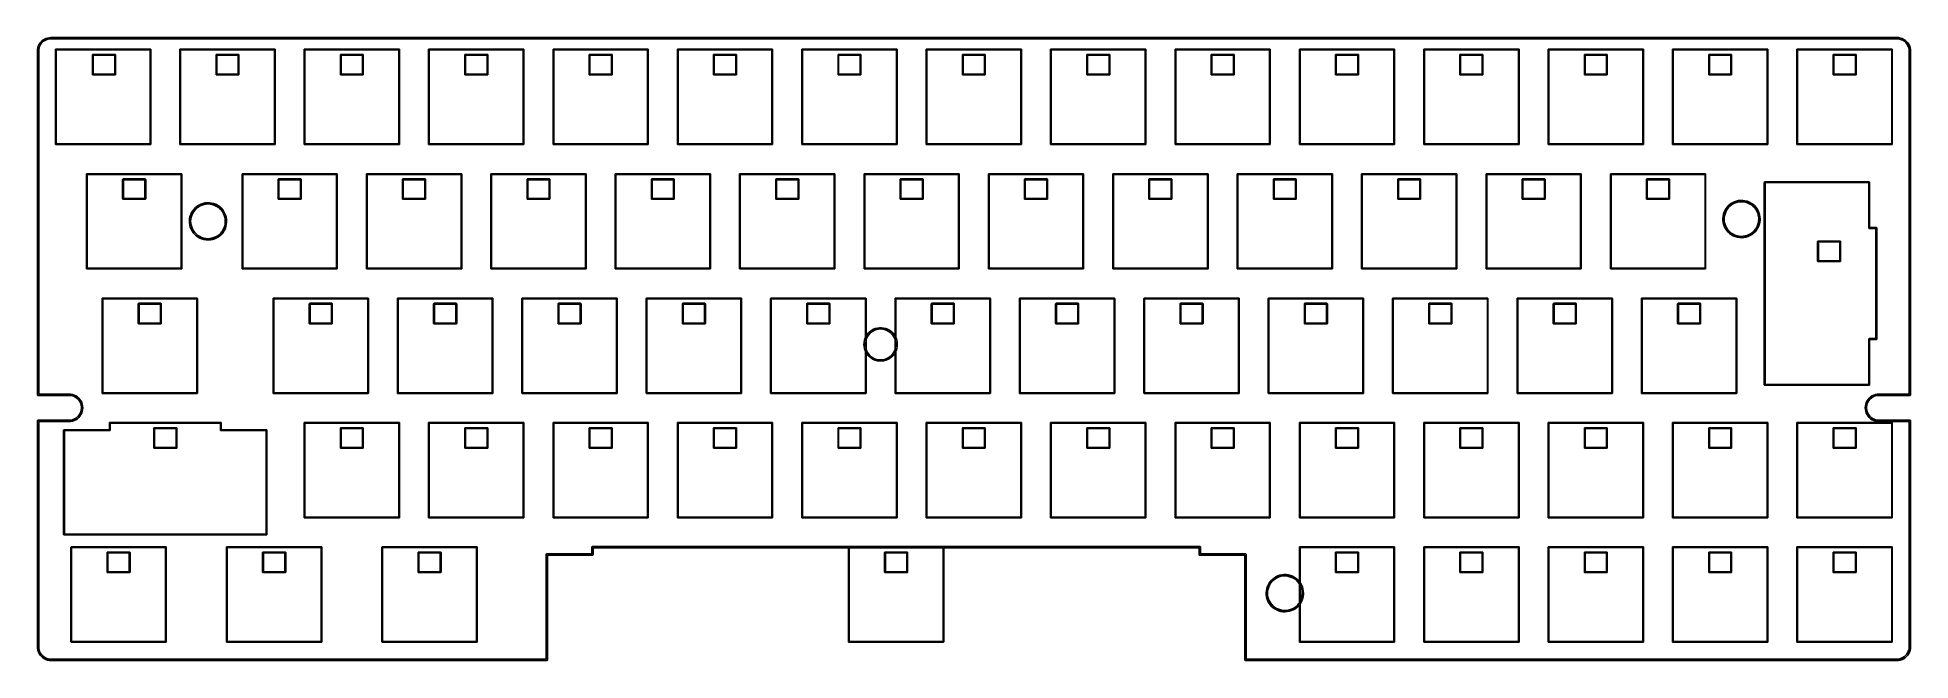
# Model space of a CAD drawing. Extents: x 0 to 11.3, y -3.8 to 0.
import ezdxf

# ---------------------------------------------------------------- set-up
doc = ezdxf.new("R2010")
doc.units = 0
doc.header["$MEASUREMENT"] = 0
doc.layers.add('BLACK', color=7, linetype='CONTINUOUS')

msp = doc.modelspace()

# ---------------------------------------------------------------- linework, layer by layer
at = {"layer": 'BLACK', "linetype": 'CONTINUOUS'}
for p, q in [((-0.021, -0.099), (-0.02, -0.089)), ((-0.021, -2.17), (-0.021, -0.099)), ((-0.021, -0.099), (-0.021, -0.099)), ((-0.02, -0.089), (-0.018, -0.078)), ((-0.018, -0.078), (-0.015, -0.068)), ((-0.015, -0.068), (-0.01, -0.058)), ((-0.012, -0.09), (-0.013, -0.099)), ((-0.013, -0.099), (-0.013, -0.099)), ((-0.013, -0.099), (-0.013, -0.099)), ((-0.013, -0.099), (-0.013, -0.099)), ((-0.013, -0.099), (-0.013, -2.166)), ((-0.011, -0.08), (-0.012, -0.09)), ((-0.008, -0.071), (-0.011, -0.08)), ((-0.01, -0.058), (-0.004, -0.05)), ((-0.004, -0.062), (-0.008, -0.071)), ((-0.004, -0.05), (0.003, -0.041)), ((0.002, -0.054), (-0.004, -0.062)), ((0.008, -0.047), (0.002, -0.054)), ((0.003, -0.041), (0.01, -0.034)), ((0.015, -0.04), (0.008, -0.047)), ((0.01, -0.034), (0.019, -0.028)), ((0.023, -0.035), (0.015, -0.04)), ((0.019, -0.028), (0.029, -0.023)), ((0.032, -0.03), (0.023, -0.035)), ((0.029, -0.023), (0.039, -0.02)), ((0.041, -0.027), (0.032, -0.03)), ((0.039, -0.02), (0.049, -0.018)), ((0.05, -0.025), (0.041, -0.027)), ((0.049, -0.018), (0.06, -0.017)), ((0.06, -0.024), (0.05, -0.025)), ((0.06, -0.017), (0.06, -0.017)), ((0.06, -0.017), (0.06, -0.017)), ((0.06, -0.017), (11.19, -0.017)), ((0.06, -0.025), (0.06, -0.024)), ((11.19, -0.025), (0.06, -0.025)), ((0.088, -0.09), (0.088, -0.088)), ((0.088, -0.088), (0.09, -0.088)), ((0.088, -0.66), (0.088, -0.09)), ((0.09, -0.088), (0.66, -0.088)), ((0.092, -0.092), (0.092, -0.658)), ((0.658, -0.092), (0.092, -0.092)), ((0.658, -0.658), (0.658, -0.092)), ((0.66, -0.088), (0.662, -0.088)), ((0.662, -0.088), (0.662, -0.09)), ((0.662, -0.09), (0.662, -0.66)), ((0.838, -0.09), (0.838, -0.088)), ((0.838, -0.088), (0.84, -0.088)), ((0.838, -0.66), (0.838, -0.09)), ((0.84, -0.088), (1.41, -0.088)), ((0.842, -0.092), (0.842, -0.658)), ((1.408, -0.092), (0.842, -0.092)), ((1.408, -0.658), (1.408, -0.092)), ((1.41, -0.088), (1.412, -0.088)), ((1.412, -0.088), (1.412, -0.09)), ((1.412, -0.09), (1.412, -0.66)), ((1.588, -0.09), (1.588, -0.088)), ((1.588, -0.088), (1.59, -0.088)), ((1.588, -0.66), (1.588, -0.09)), ((1.59, -0.088), (2.16, -0.088)), ((1.592, -0.092), (1.592, -0.658)), ((2.158, -0.092), (1.592, -0.092)), ((2.158, -0.658), (2.158, -0.092)), ((2.16, -0.088), (2.162, -0.088)), ((2.162, -0.088), (2.162, -0.09)), ((2.162, -0.09), (2.162, -0.66)), ((2.338, -0.09), (2.338, -0.088)), ((2.338, -0.088), (2.34, -0.088)), ((2.338, -0.66), (2.338, -0.09)), ((2.34, -0.088), (2.91, -0.088)), ((2.342, -0.092), (2.342, -0.658)), ((2.908, -0.092), (2.342, -0.092)), ((2.908, -0.658), (2.908, -0.092)), ((2.91, -0.088), (2.912, -0.088)), ((2.912, -0.088), (2.912, -0.09)), ((2.912, -0.09), (2.912, -0.66)), ((3.088, -0.09), (3.088, -0.088)), ((3.088, -0.088), (3.09, -0.088)), ((3.088, -0.66), (3.088, -0.09)), ((3.09, -0.088), (3.66, -0.088)), ((3.092, -0.092), (3.092, -0.658)), ((3.658, -0.092), (3.092, -0.092)), ((3.658, -0.658), (3.658, -0.092)), ((3.66, -0.088), (3.662, -0.088)), ((3.662, -0.088), (3.662, -0.09)), ((3.662, -0.09), (3.662, -0.66)), ((3.838, -0.09), (3.838, -0.088)), ((3.838, -0.088), (3.84, -0.088)), ((3.838, -0.66), (3.838, -0.09)), ((3.84, -0.088), (4.41, -0.088)), ((3.842, -0.092), (3.842, -0.658)), ((4.408, -0.092), (3.842, -0.092)), ((4.408, -0.658), (4.408, -0.092)), ((4.41, -0.088), (4.412, -0.088)), ((4.412, -0.088), (4.412, -0.09)), ((4.412, -0.09), (4.412, -0.66)), ((4.588, -0.09), (4.588, -0.088)), ((4.588, -0.088), (4.59, -0.088)), ((4.588, -0.66), (4.588, -0.09)), ((4.59, -0.088), (5.16, -0.088)), ((4.592, -0.092), (4.592, -0.658)), ((5.158, -0.092), (4.592, -0.092)), ((5.158, -0.658), (5.158, -0.092)), ((5.16, -0.088), (5.162, -0.088)), ((5.162, -0.088), (5.162, -0.09)), ((5.162, -0.09), (5.162, -0.66)), ((5.338, -0.09), (5.338, -0.088)), ((5.338, -0.088), (5.34, -0.088)), ((5.338, -0.66), (5.338, -0.09)), ((5.34, -0.088), (5.91, -0.088)), ((5.342, -0.092), (5.342, -0.658)), ((5.908, -0.092), (5.342, -0.092)), ((5.908, -0.658), (5.908, -0.092)), ((5.91, -0.088), (5.912, -0.088)), ((5.912, -0.088), (5.912, -0.09)), ((5.912, -0.09), (5.912, -0.66)), ((6.088, -0.09), (6.088, -0.088)), ((6.088, -0.088), (6.09, -0.088)), ((6.088, -0.66), (6.088, -0.09)), ((6.09, -0.088), (6.66, -0.088)), ((6.092, -0.092), (6.092, -0.658)), ((6.658, -0.092), (6.092, -0.092)), ((6.658, -0.658), (6.658, -0.092)), ((6.66, -0.088), (6.662, -0.088)), ((6.662, -0.088), (6.662, -0.09)), ((6.662, -0.09), (6.662, -0.66)), ((6.838, -0.09), (6.838, -0.088)), ((6.838, -0.088), (6.84, -0.088)), ((6.838, -0.66), (6.838, -0.09)), ((6.84, -0.088), (7.41, -0.088)), ((6.842, -0.092), (6.842, -0.658)), ((7.408, -0.092), (6.842, -0.092)), ((7.408, -0.658), (7.408, -0.092)), ((7.41, -0.088), (7.412, -0.088)), ((7.412, -0.088), (7.412, -0.09)), ((7.412, -0.09), (7.412, -0.66)), ((7.588, -0.09), (7.588, -0.088)), ((7.588, -0.088), (7.59, -0.088)), ((7.588, -0.66), (7.588, -0.09)), ((7.59, -0.088), (8.16, -0.088)), ((7.592, -0.092), (7.592, -0.658)), ((8.158, -0.092), (7.592, -0.092)), ((8.158, -0.658), (8.158, -0.092)), ((8.16, -0.088), (8.162, -0.088)), ((8.162, -0.088), (8.162, -0.09)), ((8.162, -0.09), (8.162, -0.66)), ((8.338, -0.09), (8.338, -0.088)), ((8.338, -0.088), (8.34, -0.088)), ((8.338, -0.66), (8.338, -0.09)), ((8.34, -0.088), (8.91, -0.088)), ((8.342, -0.092), (8.342, -0.658)), ((8.908, -0.092), (8.342, -0.092)), ((8.908, -0.658), (8.908, -0.092)), ((8.91, -0.088), (8.912, -0.088)), ((8.912, -0.088), (8.912, -0.09)), ((8.912, -0.09), (8.912, -0.66)), ((9.088, -0.09), (9.088, -0.088)), ((9.088, -0.088), (9.09, -0.088)), ((9.088, -0.66), (9.088, -0.09)), ((9.09, -0.088), (9.66, -0.088)), ((9.092, -0.092), (9.092, -0.658)), ((9.658, -0.092), (9.092, -0.092)), ((9.658, -0.658), (9.658, -0.092)), ((9.66, -0.088), (9.662, -0.088)), ((9.662, -0.088), (9.662, -0.09)), ((9.662, -0.09), (9.662, -0.66)), ((9.838, -0.09), (9.838, -0.088)), ((9.838, -0.088), (9.84, -0.088)), ((9.838, -0.66), (9.838, -0.09)), ((9.84, -0.088), (10.41, -0.088)), ((9.842, -0.092), (9.842, -0.658)), ((10.409, -0.092), (9.842, -0.092)), ((10.409, -0.658), (10.409, -0.092)), ((10.41, -0.088), (10.412, -0.088)), ((10.412, -0.088), (10.412, -0.09)), ((10.412, -0.09), (10.412, -0.66)), ((10.588, -0.09), (10.588, -0.088)), ((10.588, -0.088), (10.59, -0.088)), ((10.588, -0.66), (10.588, -0.09)), ((10.59, -0.088), (11.16, -0.088)), ((10.591, -0.092), (10.591, -0.658)), ((11.159, -0.092), (10.591, -0.092)), ((11.159, -0.658), (11.159, -0.092)), ((11.16, -0.088), (11.162, -0.088)), ((11.162, -0.088), (11.162, -0.09)), ((11.162, -0.09), (11.162, -0.66)), ((11.19, -0.017), (11.201, -0.017)), ((11.2, -0.025), (11.19, -0.024)), ((11.19, -0.024), (11.19, -0.025)), ((11.209, -0.027), (11.2, -0.025)), ((11.201, -0.017), (11.211, -0.02)), ((11.219, -0.03), (11.209, -0.027)), ((11.211, -0.02), (11.222, -0.023)), ((11.227, -0.034), (11.219, -0.03)), ((11.222, -0.023), (11.231, -0.028)), ((11.236, -0.04), (11.227, -0.034)), ((11.231, -0.028), (11.24, -0.034)), ((11.243, -0.046), (11.236, -0.04)), ((11.24, -0.034), (11.248, -0.041)), ((11.249, -0.054), (11.243, -0.046)), ((11.248, -0.041), (11.256, -0.049)), ((11.255, -0.062), (11.249, -0.054)), ((11.259, -0.071), (11.255, -0.062)), ((11.256, -0.049), (11.262, -0.058)), ((11.262, -0.08), (11.259, -0.071)), ((11.262, -0.058), (11.266, -0.068)), ((11.264, -0.09), (11.262, -0.08)), ((11.265, -0.099), (11.264, -0.09)), ((11.265, -2.166), (11.265, -0.099)), ((11.265, -0.099), (11.265, -0.099)), ((11.266, -0.068), (11.27, -0.078)), ((11.27, -0.078), (11.272, -0.089)), ((11.272, -0.089), (11.273, -0.099)), ((11.273, -0.099), (11.273, -2.17)), ((0.312, -0.12), (0.314, -0.119)), ((0.312, -0.122), (0.312, -0.12)), ((0.312, -0.24), (0.312, -0.122)), ((0.314, -0.119), (0.448, -0.119)), ((0.316, -0.124), (0.316, -0.238)), ((0.445, -0.124), (0.316, -0.124)), ((0.445, -0.238), (0.445, -0.124)), ((0.448, -0.119), (0.449, -0.12)), ((0.449, -0.12), (0.45, -0.122)), ((0.45, -0.122), (0.45, -0.24)), ((1.056, -0.12), (1.058, -0.119)), ((1.056, -0.122), (1.056, -0.12)), ((1.056, -0.24), (1.056, -0.122)), ((1.058, -0.119), (1.192, -0.119)), ((1.06, -0.124), (1.06, -0.238)), ((1.19, -0.124), (1.06, -0.124)), ((1.19, -0.238), (1.19, -0.124)), ((1.192, -0.119), (1.194, -0.12)), ((1.194, -0.12), (1.194, -0.122)), ((1.194, -0.122), (1.194, -0.24)), ((1.806, -0.12), (1.808, -0.119)), ((1.806, -0.122), (1.806, -0.12)), ((1.806, -0.24), (1.806, -0.122)), ((1.808, -0.119), (1.942, -0.119)), ((1.81, -0.124), (1.81, -0.238)), ((1.94, -0.124), (1.81, -0.124)), ((1.94, -0.238), (1.94, -0.124)), ((1.942, -0.119), (1.944, -0.12)), ((1.944, -0.12), (1.944, -0.122)), ((1.944, -0.122), (1.944, -0.24)), ((2.556, -0.12), (2.558, -0.119)), ((2.556, -0.122), (2.556, -0.12)), ((2.556, -0.24), (2.556, -0.122)), ((2.558, -0.119), (2.692, -0.119)), ((2.56, -0.124), (2.56, -0.238)), ((2.69, -0.124), (2.56, -0.124)), ((2.69, -0.238), (2.69, -0.124)), ((2.692, -0.119), (2.694, -0.12)), ((2.694, -0.12), (2.694, -0.122)), ((2.694, -0.122), (2.694, -0.24)), ((3.306, -0.12), (3.308, -0.119)), ((3.306, -0.122), (3.306, -0.12)), ((3.306, -0.24), (3.306, -0.122)), ((3.308, -0.119), (3.442, -0.119)), ((3.31, -0.124), (3.31, -0.238)), ((3.44, -0.124), (3.31, -0.124)), ((3.44, -0.238), (3.44, -0.124)), ((3.442, -0.119), (3.444, -0.12)), ((3.444, -0.12), (3.444, -0.122)), ((3.444, -0.122), (3.444, -0.24)), ((4.056, -0.12), (4.058, -0.119)), ((4.056, -0.122), (4.056, -0.12)), ((4.056, -0.24), (4.056, -0.122)), ((4.058, -0.119), (4.192, -0.119)), ((4.06, -0.124), (4.06, -0.238)), ((4.19, -0.124), (4.06, -0.124)), ((4.19, -0.238), (4.19, -0.124)), ((4.192, -0.119), (4.194, -0.12)), ((4.194, -0.12), (4.194, -0.122)), ((4.194, -0.122), (4.194, -0.24)), ((4.806, -0.12), (4.808, -0.119)), ((4.806, -0.122), (4.806, -0.12)), ((4.806, -0.24), (4.806, -0.122)), ((4.808, -0.119), (4.942, -0.119)), ((4.81, -0.124), (4.81, -0.238)), ((4.94, -0.124), (4.81, -0.124)), ((4.94, -0.238), (4.94, -0.124)), ((4.942, -0.119), (4.944, -0.12)), ((4.944, -0.12), (4.944, -0.122)), ((4.944, -0.122), (4.944, -0.24)), ((5.556, -0.12), (5.558, -0.119)), ((5.556, -0.122), (5.556, -0.12)), ((5.556, -0.24), (5.556, -0.122)), ((5.558, -0.119), (5.692, -0.119)), ((5.56, -0.124), (5.56, -0.238)), ((5.69, -0.124), (5.56, -0.124)), ((5.69, -0.238), (5.69, -0.124)), ((5.692, -0.119), (5.694, -0.12)), ((5.694, -0.12), (5.694, -0.122)), ((5.694, -0.122), (5.694, -0.24)), ((6.306, -0.12), (6.308, -0.119)), ((6.306, -0.122), (6.306, -0.12)), ((6.306, -0.24), (6.306, -0.122)), ((6.308, -0.119), (6.442, -0.119)), ((6.31, -0.124), (6.31, -0.238)), ((6.44, -0.124), (6.31, -0.124)), ((6.44, -0.238), (6.44, -0.124)), ((6.442, -0.119), (6.444, -0.12)), ((6.444, -0.12), (6.444, -0.122)), ((6.444, -0.122), (6.444, -0.24)), ((7.056, -0.12), (7.058, -0.119)), ((7.056, -0.122), (7.056, -0.12)), ((7.056, -0.24), (7.056, -0.122)), ((7.058, -0.119), (7.192, -0.119)), ((7.06, -0.124), (7.06, -0.238)), ((7.19, -0.124), (7.06, -0.124)), ((7.19, -0.238), (7.19, -0.124)), ((7.192, -0.119), (7.194, -0.12)), ((7.194, -0.12), (7.194, -0.122)), ((7.194, -0.122), (7.194, -0.24)), ((7.806, -0.12), (7.808, -0.119)), ((7.806, -0.122), (7.806, -0.12)), ((7.806, -0.24), (7.806, -0.122)), ((7.808, -0.119), (7.942, -0.119)), ((7.81, -0.124), (7.81, -0.238)), ((7.94, -0.124), (7.81, -0.124)), ((7.94, -0.238), (7.94, -0.124)), ((7.942, -0.119), (7.944, -0.12)), ((7.944, -0.12), (7.944, -0.122)), ((7.944, -0.122), (7.944, -0.24)), ((8.556, -0.12), (8.558, -0.119)), ((8.556, -0.122), (8.556, -0.12)), ((8.556, -0.24), (8.556, -0.122)), ((8.558, -0.119), (8.692, -0.119)), ((8.56, -0.124), (8.56, -0.238)), ((8.69, -0.124), (8.56, -0.124)), ((8.69, -0.238), (8.69, -0.124)), ((8.692, -0.119), (8.694, -0.12)), ((8.694, -0.12), (8.694, -0.122)), ((8.694, -0.122), (8.694, -0.24)), ((9.306, -0.12), (9.308, -0.119)), ((9.306, -0.122), (9.306, -0.12)), ((9.306, -0.24), (9.306, -0.122)), ((9.308, -0.119), (9.442, -0.119)), ((9.31, -0.124), (9.31, -0.238)), ((9.44, -0.124), (9.31, -0.124)), ((9.44, -0.238), (9.44, -0.124)), ((9.442, -0.119), (9.444, -0.12)), ((9.444, -0.12), (9.444, -0.122)), ((9.444, -0.122), (9.444, -0.24)), ((10.056, -0.12), (10.058, -0.119)), ((10.056, -0.122), (10.056, -0.12)), ((10.056, -0.24), (10.056, -0.122)), ((10.058, -0.119), (10.192, -0.119)), ((10.06, -0.124), (10.06, -0.238)), ((10.19, -0.124), (10.06, -0.124)), ((10.19, -0.238), (10.19, -0.124)), ((10.192, -0.119), (10.194, -0.12)), ((10.194, -0.12), (10.194, -0.122)), ((10.194, -0.122), (10.194, -0.24)), ((10.806, -0.12), (10.808, -0.119)), ((10.806, -0.122), (10.806, -0.12)), ((10.806, -0.24), (10.806, -0.122)), ((10.808, -0.119), (10.942, -0.119)), ((10.81, -0.124), (10.81, -0.238)), ((10.94, -0.124), (10.81, -0.124)), ((10.94, -0.238), (10.94, -0.124)), ((10.942, -0.119), (10.944, -0.12)), ((10.944, -0.12), (10.944, -0.122)), ((10.944, -0.122), (10.944, -0.24)), ((0.312, -0.242), (0.312, -0.24)), ((0.314, -0.242), (0.312, -0.242)), ((0.448, -0.242), (0.314, -0.242)), ((0.316, -0.238), (0.445, -0.238)), ((0.449, -0.242), (0.448, -0.242)), ((0.45, -0.24), (0.449, -0.242)), ((1.056, -0.242), (1.056, -0.24)), ((1.058, -0.242), (1.056, -0.242)), ((1.192, -0.242), (1.058, -0.242)), ((1.06, -0.238), (1.19, -0.238)), ((1.194, -0.242), (1.192, -0.242)), ((1.194, -0.24), (1.194, -0.242)), ((1.806, -0.242), (1.806, -0.24)), ((1.808, -0.242), (1.806, -0.242)), ((1.942, -0.242), (1.808, -0.242)), ((1.81, -0.238), (1.94, -0.238)), ((1.944, -0.242), (1.942, -0.242)), ((1.944, -0.24), (1.944, -0.242)), ((2.556, -0.242), (2.556, -0.24)), ((2.558, -0.242), (2.556, -0.242)), ((2.692, -0.242), (2.558, -0.242)), ((2.56, -0.238), (2.69, -0.238)), ((2.694, -0.242), (2.692, -0.242)), ((2.694, -0.24), (2.694, -0.242)), ((3.306, -0.242), (3.306, -0.24)), ((3.308, -0.242), (3.306, -0.242)), ((3.442, -0.242), (3.308, -0.242)), ((3.31, -0.238), (3.44, -0.238)), ((3.444, -0.242), (3.442, -0.242)), ((3.444, -0.24), (3.444, -0.242)), ((4.056, -0.242), (4.056, -0.24)), ((4.058, -0.242), (4.056, -0.242)), ((4.192, -0.242), (4.058, -0.242)), ((4.06, -0.238), (4.19, -0.238)), ((4.194, -0.242), (4.192, -0.242)), ((4.194, -0.24), (4.194, -0.242)), ((4.806, -0.242), (4.806, -0.24)), ((4.808, -0.242), (4.806, -0.242)), ((4.942, -0.242), (4.808, -0.242)), ((4.81, -0.238), (4.94, -0.238)), ((4.944, -0.242), (4.942, -0.242)), ((4.944, -0.24), (4.944, -0.242)), ((5.556, -0.242), (5.556, -0.24)), ((5.558, -0.242), (5.556, -0.242)), ((5.692, -0.242), (5.558, -0.242)), ((5.56, -0.238), (5.69, -0.238)), ((5.694, -0.242), (5.692, -0.242)), ((5.694, -0.24), (5.694, -0.242)), ((6.306, -0.242), (6.306, -0.24)), ((6.308, -0.242), (6.306, -0.242)), ((6.442, -0.242), (6.308, -0.242)), ((6.31, -0.238), (6.44, -0.238)), ((6.444, -0.242), (6.442, -0.242)), ((6.444, -0.24), (6.444, -0.242)), ((7.056, -0.242), (7.056, -0.24)), ((7.058, -0.242), (7.056, -0.242)), ((7.192, -0.242), (7.058, -0.242)), ((7.06, -0.238), (7.19, -0.238)), ((7.194, -0.242), (7.192, -0.242)), ((7.194, -0.24), (7.194, -0.242)), ((7.806, -0.242), (7.806, -0.24)), ((7.808, -0.242), (7.806, -0.242)), ((7.942, -0.242), (7.808, -0.242)), ((7.81, -0.238), (7.94, -0.238)), ((7.944, -0.242), (7.942, -0.242)), ((7.944, -0.24), (7.944, -0.242)), ((8.556, -0.242), (8.556, -0.24)), ((8.558, -0.242), (8.556, -0.242)), ((8.692, -0.242), (8.558, -0.242)), ((8.56, -0.238), (8.69, -0.238)), ((8.694, -0.242), (8.692, -0.242)), ((8.694, -0.24), (8.694, -0.242)), ((9.306, -0.242), (9.306, -0.24)), ((9.308, -0.242), (9.306, -0.242)), ((9.442, -0.242), (9.308, -0.242)), ((9.31, -0.238), (9.44, -0.238)), ((9.444, -0.242), (9.442, -0.242)), ((9.444, -0.24), (9.444, -0.242)), ((10.056, -0.242), (10.056, -0.24)), ((10.058, -0.242), (10.056, -0.242)), ((10.192, -0.242), (10.058, -0.242)), ((10.06, -0.238), (10.19, -0.238)), ((10.194, -0.242), (10.192, -0.242)), ((10.194, -0.24), (10.194, -0.242)), ((10.806, -0.242), (10.806, -0.24)), ((10.808, -0.242), (10.806, -0.242)), ((10.942, -0.242), (10.808, -0.242)), ((10.81, -0.238), (10.94, -0.238)), ((10.944, -0.242), (10.942, -0.242)), ((10.944, -0.24), (10.944, -0.242)), ((0.088, -0.662), (0.088, -0.66)), ((0.09, -0.662), (0.088, -0.662)), ((0.66, -0.662), (0.09, -0.662)), ((0.092, -0.658), (0.658, -0.658)), ((0.662, -0.662), (0.66, -0.662)), ((0.662, -0.66), (0.662, -0.662)), ((0.838, -0.662), (0.838, -0.66)), ((0.84, -0.662), (0.838, -0.662)), ((1.41, -0.662), (0.84, -0.662)), ((0.842, -0.658), (1.408, -0.658)), ((1.412, -0.662), (1.41, -0.662)), ((1.412, -0.66), (1.412, -0.662)), ((1.588, -0.662), (1.588, -0.66)), ((1.59, -0.662), (1.588, -0.662)), ((2.16, -0.662), (1.59, -0.662)), ((1.592, -0.658), (2.158, -0.658)), ((2.162, -0.662), (2.16, -0.662)), ((2.162, -0.66), (2.162, -0.662)), ((2.338, -0.662), (2.338, -0.66)), ((2.34, -0.662), (2.338, -0.662)), ((2.91, -0.662), (2.34, -0.662)), ((2.342, -0.658), (2.908, -0.658)), ((2.912, -0.662), (2.91, -0.662)), ((2.912, -0.66), (2.912, -0.662)), ((3.088, -0.662), (3.088, -0.66)), ((3.09, -0.662), (3.088, -0.662)), ((3.66, -0.662), (3.09, -0.662)), ((3.092, -0.658), (3.658, -0.658)), ((3.662, -0.662), (3.66, -0.662)), ((3.662, -0.66), (3.662, -0.662)), ((3.838, -0.662), (3.838, -0.66)), ((3.84, -0.662), (3.838, -0.662)), ((4.41, -0.662), (3.84, -0.662)), ((3.842, -0.658), (4.408, -0.658)), ((4.412, -0.662), (4.41, -0.662)), ((4.412, -0.66), (4.412, -0.662)), ((4.588, -0.662), (4.588, -0.66)), ((4.59, -0.662), (4.588, -0.662)), ((5.16, -0.662), (4.59, -0.662)), ((4.592, -0.658), (5.158, -0.658)), ((5.162, -0.662), (5.16, -0.662)), ((5.162, -0.66), (5.162, -0.662)), ((5.338, -0.662), (5.338, -0.66)), ((5.34, -0.662), (5.338, -0.662)), ((5.91, -0.662), (5.34, -0.662)), ((5.342, -0.658), (5.908, -0.658)), ((5.912, -0.662), (5.91, -0.662)), ((5.912, -0.66), (5.912, -0.662)), ((6.088, -0.662), (6.088, -0.66)), ((6.09, -0.662), (6.088, -0.662)), ((6.66, -0.662), (6.09, -0.662)), ((6.092, -0.658), (6.658, -0.658)), ((6.662, -0.662), (6.66, -0.662)), ((6.662, -0.66), (6.662, -0.662)), ((6.838, -0.662), (6.838, -0.66)), ((6.84, -0.662), (6.838, -0.662)), ((7.41, -0.662), (6.84, -0.662)), ((6.842, -0.658), (7.408, -0.658)), ((7.412, -0.662), (7.41, -0.662)), ((7.412, -0.66), (7.412, -0.662)), ((7.588, -0.662), (7.588, -0.66)), ((7.59, -0.662), (7.588, -0.662)), ((8.16, -0.662), (7.59, -0.662)), ((7.592, -0.658), (8.158, -0.658)), ((8.162, -0.662), (8.16, -0.662)), ((8.162, -0.66), (8.162, -0.662)), ((8.338, -0.662), (8.338, -0.66)), ((8.34, -0.662), (8.338, -0.662)), ((8.91, -0.662), (8.34, -0.662)), ((8.342, -0.658), (8.908, -0.658)), ((8.912, -0.662), (8.91, -0.662)), ((8.912, -0.66), (8.912, -0.662)), ((9.088, -0.662), (9.088, -0.66)), ((9.09, -0.662), (9.088, -0.662)), ((9.66, -0.662), (9.09, -0.662)), ((9.092, -0.658), (9.658, -0.658)), ((9.662, -0.662), (9.66, -0.662)), ((9.662, -0.66), (9.662, -0.662)), ((9.838, -0.662), (9.838, -0.66)), ((9.84, -0.662), (9.838, -0.662)), ((10.41, -0.662), (9.84, -0.662)), ((9.842, -0.658), (10.409, -0.658)), ((10.412, -0.662), (10.41, -0.662)), ((10.412, -0.66), (10.412, -0.662)), ((10.588, -0.662), (10.588, -0.66)), ((10.59, -0.662), (10.588, -0.662)), ((11.16, -0.662), (10.59, -0.662)), ((10.591, -0.658), (11.159, -0.658)), ((11.162, -0.662), (11.16, -0.662)), ((11.162, -0.66), (11.162, -0.662)), ((0.275, -0.84), (0.276, -0.838)), ((0.275, -1.41), (0.275, -0.84)), ((0.276, -0.838), (0.277, -0.838)), ((0.277, -0.838), (0.848, -0.838)), ((0.279, -0.842), (0.279, -1.408)), ((0.846, -0.842), (0.279, -0.842)), ((0.493, -0.872), (0.494, -0.87)), ((0.493, -0.99), (0.493, -0.872)), ((0.494, -0.87), (0.496, -0.869)), ((0.496, -0.869), (0.629, -0.869)), ((0.498, -0.874), (0.498, -0.988)), ((0.627, -0.874), (0.498, -0.874)), ((0.627, -0.988), (0.627, -0.874)), ((0.629, -0.869), (0.631, -0.87)), ((0.631, -0.87), (0.632, -0.872)), ((0.632, -0.872), (0.632, -0.99)), ((0.846, -1.408), (0.846, -0.842)), ((0.848, -0.838), (0.849, -0.838)), ((0.849, -0.838), (0.85, -0.84)), ((0.85, -0.84), (0.85, -1.41)), ((1.213, -0.84), (1.213, -0.838)), ((1.213, -0.838), (1.215, -0.838)), ((1.213, -1.41), (1.213, -0.84)), ((1.215, -0.838), (1.785, -0.838)), ((1.217, -0.842), (1.217, -1.408)), ((1.783, -0.842), (1.217, -0.842)), ((1.431, -0.87), (1.433, -0.869)), ((1.431, -0.872), (1.431, -0.87)), ((1.431, -0.99), (1.431, -0.872)), ((1.433, -0.869), (1.567, -0.869)), ((1.435, -0.874), (1.435, -0.988)), ((1.565, -0.874), (1.435, -0.874)), ((1.565, -0.988), (1.565, -0.874)), ((1.567, -0.869), (1.569, -0.87)), ((1.569, -0.87), (1.569, -0.872)), ((1.569, -0.872), (1.569, -0.99)), ((1.783, -1.408), (1.783, -0.842)), ((1.785, -0.838), (1.787, -0.838)), ((1.787, -0.838), (1.787, -0.84)), ((1.787, -0.84), (1.787, -1.41)), ((1.963, -0.84), (1.963, -0.838)), ((1.963, -0.838), (1.965, -0.838)), ((1.963, -1.41), (1.963, -0.84)), ((1.965, -0.838), (2.535, -0.838)), ((1.967, -0.842), (1.967, -1.408)), ((2.533, -0.842), (1.967, -0.842)), ((2.181, -0.87), (2.183, -0.869)), ((2.181, -0.872), (2.181, -0.87)), ((2.181, -0.99), (2.181, -0.872)), ((2.183, -0.869), (2.317, -0.869)), ((2.185, -0.874), (2.185, -0.988)), ((2.315, -0.874), (2.185, -0.874)), ((2.315, -0.988), (2.315, -0.874)), ((2.317, -0.869), (2.319, -0.87)), ((2.319, -0.87), (2.319, -0.872)), ((2.319, -0.872), (2.319, -0.99)), ((2.533, -1.408), (2.533, -0.842)), ((2.535, -0.838), (2.537, -0.838)), ((2.537, -0.838), (2.537, -0.84)), ((2.537, -0.84), (2.537, -1.41)), ((2.713, -0.84), (2.713, -0.838)), ((2.713, -0.838), (2.715, -0.838)), ((2.713, -1.41), (2.713, -0.84)), ((2.715, -0.838), (3.285, -0.838)), ((2.717, -0.842), (2.717, -1.408)), ((3.283, -0.842), (2.717, -0.842)), ((2.931, -0.87), (2.933, -0.869)), ((2.931, -0.872), (2.931, -0.87)), ((2.931, -0.99), (2.931, -0.872)), ((2.933, -0.869), (3.067, -0.869)), ((2.935, -0.874), (2.935, -0.988)), ((3.065, -0.874), (2.935, -0.874)), ((3.065, -0.988), (3.065, -0.874)), ((3.067, -0.869), (3.069, -0.87)), ((3.069, -0.87), (3.069, -0.872)), ((3.069, -0.872), (3.069, -0.99)), ((3.283, -1.408), (3.283, -0.842)), ((3.285, -0.838), (3.287, -0.838)), ((3.287, -0.838), (3.287, -0.84)), ((3.287, -0.84), (3.287, -1.41)), ((3.463, -0.84), (3.463, -0.838)), ((3.463, -0.838), (3.465, -0.838)), ((3.463, -1.41), (3.463, -0.84)), ((3.465, -0.838), (4.035, -0.838)), ((3.467, -0.842), (3.467, -1.408)), ((4.033, -0.842), (3.467, -0.842)), ((3.681, -0.87), (3.683, -0.869)), ((3.681, -0.872), (3.681, -0.87)), ((3.681, -0.99), (3.681, -0.872)), ((3.683, -0.869), (3.817, -0.869)), ((3.685, -0.874), (3.685, -0.988)), ((3.815, -0.874), (3.685, -0.874)), ((3.815, -0.988), (3.815, -0.874)), ((3.817, -0.869), (3.819, -0.87)), ((3.819, -0.87), (3.819, -0.872)), ((3.819, -0.872), (3.819, -0.99)), ((4.033, -1.408), (4.033, -0.842)), ((4.035, -0.838), (4.037, -0.838)), ((4.037, -0.838), (4.037, -0.84)), ((4.037, -0.84), (4.037, -1.41)), ((4.213, -0.84), (4.213, -0.838)), ((4.213, -0.838), (4.215, -0.838)), ((4.213, -1.41), (4.213, -0.84)), ((4.215, -0.838), (4.785, -0.838)), ((4.217, -0.842), (4.217, -1.408)), ((4.783, -0.842), (4.217, -0.842)), ((4.431, -0.87), (4.433, -0.869)), ((4.431, -0.872), (4.431, -0.87)), ((4.431, -0.99), (4.431, -0.872)), ((4.433, -0.869), (4.567, -0.869)), ((4.435, -0.874), (4.435, -0.988)), ((4.565, -0.874), (4.435, -0.874)), ((4.565, -0.988), (4.565, -0.874)), ((4.567, -0.869), (4.569, -0.87)), ((4.569, -0.87), (4.569, -0.872)), ((4.569, -0.872), (4.569, -0.99)), ((4.783, -1.408), (4.783, -0.842)), ((4.785, -0.838), (4.787, -0.838)), ((4.787, -0.838), (4.787, -0.84)), ((4.787, -0.84), (4.787, -1.41)), ((4.963, -0.84), (4.963, -0.838)), ((4.963, -0.838), (4.965, -0.838)), ((4.963, -1.41), (4.963, -0.84)), ((4.965, -0.838), (5.535, -0.838)), ((4.967, -0.842), (4.967, -1.408)), ((5.533, -0.842), (4.967, -0.842)), ((5.181, -0.87), (5.183, -0.869)), ((5.181, -0.872), (5.181, -0.87)), ((5.181, -0.99), (5.181, -0.872)), ((5.183, -0.869), (5.317, -0.869)), ((5.185, -0.874), (5.185, -0.988)), ((5.315, -0.874), (5.185, -0.874)), ((5.315, -0.988), (5.315, -0.874)), ((5.317, -0.869), (5.319, -0.87)), ((5.319, -0.87), (5.319, -0.872)), ((5.319, -0.872), (5.319, -0.99)), ((5.533, -1.408), (5.533, -0.842)), ((5.535, -0.838), (5.537, -0.838)), ((5.537, -0.838), (5.537, -0.84)), ((5.537, -0.84), (5.537, -1.41)), ((5.713, -0.84), (5.713, -0.838)), ((5.713, -0.838), (5.715, -0.838)), ((5.713, -1.41), (5.713, -0.84)), ((5.715, -0.838), (6.285, -0.838)), ((5.717, -0.842), (5.717, -1.408)), ((6.283, -0.842), (5.717, -0.842)), ((5.931, -0.87), (5.933, -0.869)), ((5.931, -0.872), (5.931, -0.87)), ((5.931, -0.99), (5.931, -0.872)), ((5.933, -0.869), (6.067, -0.869)), ((5.935, -0.874), (5.935, -0.988)), ((6.065, -0.874), (5.935, -0.874)), ((6.065, -0.988), (6.065, -0.874)), ((6.067, -0.869), (6.069, -0.87)), ((6.069, -0.87), (6.069, -0.872)), ((6.069, -0.872), (6.069, -0.99)), ((6.283, -1.408), (6.283, -0.842)), ((6.285, -0.838), (6.287, -0.838)), ((6.287, -0.838), (6.287, -0.84)), ((6.287, -0.84), (6.287, -1.41)), ((6.463, -0.84), (6.463, -0.838)), ((6.463, -0.838), (6.465, -0.838)), ((6.463, -1.41), (6.463, -0.84)), ((6.465, -0.838), (7.035, -0.838)), ((6.467, -0.842), (6.467, -1.408)), ((7.033, -0.842), (6.467, -0.842)), ((6.681, -0.87), (6.683, -0.869)), ((6.681, -0.872), (6.681, -0.87)), ((6.681, -0.99), (6.681, -0.872)), ((6.683, -0.869), (6.817, -0.869)), ((6.685, -0.874), (6.685, -0.988)), ((6.815, -0.874), (6.685, -0.874)), ((6.815, -0.988), (6.815, -0.874)), ((6.817, -0.869), (6.819, -0.87)), ((6.819, -0.87), (6.819, -0.872)), ((6.819, -0.872), (6.819, -0.99)), ((7.033, -1.408), (7.033, -0.842)), ((7.035, -0.838), (7.037, -0.838)), ((7.037, -0.838), (7.037, -0.84)), ((7.037, -0.84), (7.037, -1.41)), ((7.213, -0.84), (7.213, -0.838)), ((7.213, -0.838), (7.215, -0.838)), ((7.213, -1.41), (7.213, -0.84)), ((7.215, -0.838), (7.785, -0.838)), ((7.217, -0.842), (7.217, -1.408)), ((7.783, -0.842), (7.217, -0.842)), ((7.431, -0.87), (7.433, -0.869)), ((7.431, -0.872), (7.431, -0.87)), ((7.431, -0.99), (7.431, -0.872)), ((7.433, -0.869), (7.567, -0.869)), ((7.435, -0.874), (7.435, -0.988)), ((7.565, -0.874), (7.435, -0.874)), ((7.565, -0.988), (7.565, -0.874)), ((7.567, -0.869), (7.569, -0.87)), ((7.569, -0.87), (7.569, -0.872)), ((7.569, -0.872), (7.569, -0.99)), ((7.783, -1.408), (7.783, -0.842)), ((7.785, -0.838), (7.787, -0.838)), ((7.787, -0.838), (7.787, -0.84)), ((7.787, -0.84), (7.787, -1.41)), ((7.963, -0.84), (7.963, -0.838)), ((7.963, -0.838), (7.965, -0.838)), ((7.963, -1.41), (7.963, -0.84)), ((7.965, -0.838), (8.535, -0.838)), ((7.967, -0.842), (7.967, -1.408)), ((8.533, -0.842), (7.967, -0.842)), ((8.181, -0.87), (8.183, -0.869)), ((8.181, -0.872), (8.181, -0.87)), ((8.181, -0.99), (8.181, -0.872)), ((8.183, -0.869), (8.317, -0.869)), ((8.185, -0.874), (8.185, -0.988)), ((8.315, -0.874), (8.185, -0.874)), ((8.315, -0.988), (8.315, -0.874)), ((8.317, -0.869), (8.319, -0.87)), ((8.319, -0.87), (8.319, -0.872)), ((8.319, -0.872), (8.319, -0.99)), ((8.533, -1.408), (8.533, -0.842)), ((8.535, -0.838), (8.537, -0.838)), ((8.537, -0.838), (8.537, -0.84)), ((8.537, -0.84), (8.537, -1.41)), ((8.713, -0.84), (8.713, -0.838)), ((8.713, -0.838), (8.715, -0.838)), ((8.713, -1.41), (8.713, -0.84)), ((8.715, -0.838), (9.285, -0.838)), ((8.717, -0.842), (8.717, -1.408)), ((9.283, -0.842), (8.717, -0.842)), ((8.931, -0.87), (8.933, -0.869)), ((8.931, -0.872), (8.931, -0.87)), ((8.931, -0.99), (8.931, -0.872)), ((8.933, -0.869), (9.067, -0.869)), ((8.935, -0.874), (8.935, -0.988)), ((9.065, -0.874), (8.935, -0.874)), ((9.065, -0.988), (9.065, -0.874)), ((9.067, -0.869), (9.069, -0.87)), ((9.069, -0.87), (9.069, -0.872)), ((9.069, -0.872), (9.069, -0.99)), ((9.283, -1.408), (9.283, -0.842)), ((9.285, -0.838), (9.287, -0.838)), ((9.287, -0.838), (9.287, -0.84)), ((9.287, -0.84), (9.287, -1.41)), ((9.463, -0.84), (9.463, -0.838)), ((9.463, -0.838), (9.465, -0.838)), ((9.463, -1.41), (9.463, -0.84)), ((9.465, -0.838), (10.035, -0.838)), ((9.467, -0.842), (9.467, -1.408)), ((10.034, -0.842), (9.467, -0.842)), ((9.681, -0.87), (9.683, -0.869)), ((9.681, -0.872), (9.681, -0.87)), ((9.681, -0.99), (9.681, -0.872)), ((9.683, -0.869), (9.817, -0.869)), ((9.685, -0.874), (9.685, -0.988)), ((9.815, -0.874), (9.685, -0.874)), ((9.815, -0.988), (9.815, -0.874)), ((9.817, -0.869), (9.819, -0.87)), ((9.819, -0.87), (9.819, -0.872)), ((9.819, -0.872), (9.819, -0.99)), ((10.034, -1.408), (10.034, -0.842)), ((10.035, -0.838), (10.037, -0.838)), ((10.037, -0.838), (10.037, -0.84)), ((10.037, -0.84), (10.037, -1.41)), ((10.391, -0.89), (10.392, -0.888)), ((10.391, -2.11), (10.391, -0.89)), ((10.392, -0.888), (10.393, -0.887)), ((10.393, -0.887), (11.023, -0.887)), ((11.021, -0.892), (10.396, -0.892)), ((10.396, -0.892), (10.396, -2.108)), ((11.021, -1.165), (11.021, -0.892)), ((11.023, -0.887), (11.025, -0.888)), ((11.025, -0.888), (11.026, -0.89)), ((11.026, -0.89), (11.026, -1.163)), ((0.494, -0.992), (0.493, -0.99)), ((0.496, -0.992), (0.494, -0.992)), ((0.629, -0.992), (0.496, -0.992)), ((0.498, -0.988), (0.627, -0.988)), ((0.631, -0.992), (0.629, -0.992)), ((0.632, -0.99), (0.631, -0.992)), ((0.978, -1.017), (0.99, -1.014)), ((0.99, -1.014), (1.003, -1.013)), ((1.003, -1.013), (1.016, -1.013)), ((1.016, -1.013), (1.029, -1.015)), ((1.029, -1.015), (1.041, -1.018)), ((1.431, -0.992), (1.431, -0.99)), ((1.433, -0.992), (1.431, -0.992)), ((1.567, -0.992), (1.433, -0.992)), ((1.435, -0.988), (1.565, -0.988)), ((1.569, -0.992), (1.567, -0.992)), ((1.569, -0.99), (1.569, -0.992)), ((2.181, -0.992), (2.181, -0.99)), ((2.183, -0.992), (2.181, -0.992)), ((2.317, -0.992), (2.183, -0.992)), ((2.185, -0.988), (2.315, -0.988)), ((2.319, -0.992), (2.317, -0.992)), ((2.319, -0.99), (2.319, -0.992)), ((2.931, -0.992), (2.931, -0.99)), ((2.933, -0.992), (2.931, -0.992)), ((3.067, -0.992), (2.933, -0.992)), ((2.935, -0.988), (3.065, -0.988)), ((3.069, -0.992), (3.067, -0.992)), ((3.069, -0.99), (3.069, -0.992)), ((3.681, -0.992), (3.681, -0.99)), ((3.683, -0.992), (3.681, -0.992)), ((3.817, -0.992), (3.683, -0.992)), ((3.685, -0.988), (3.815, -0.988)), ((3.819, -0.992), (3.817, -0.992)), ((3.819, -0.99), (3.819, -0.992)), ((4.431, -0.992), (4.431, -0.99)), ((4.433, -0.992), (4.431, -0.992)), ((4.567, -0.992), (4.433, -0.992)), ((4.435, -0.988), (4.565, -0.988)), ((4.569, -0.992), (4.567, -0.992)), ((4.569, -0.99), (4.569, -0.992)), ((5.181, -0.992), (5.181, -0.99)), ((5.183, -0.992), (5.181, -0.992)), ((5.317, -0.992), (5.183, -0.992)), ((5.185, -0.988), (5.315, -0.988)), ((5.319, -0.992), (5.317, -0.992)), ((5.319, -0.99), (5.319, -0.992)), ((5.931, -0.992), (5.931, -0.99)), ((5.933, -0.992), (5.931, -0.992)), ((6.067, -0.992), (5.933, -0.992)), ((5.935, -0.988), (6.065, -0.988)), ((6.069, -0.992), (6.067, -0.992)), ((6.069, -0.99), (6.069, -0.992)), ((6.681, -0.992), (6.681, -0.99)), ((6.683, -0.992), (6.681, -0.992)), ((6.817, -0.992), (6.683, -0.992)), ((6.685, -0.988), (6.815, -0.988)), ((6.819, -0.992), (6.817, -0.992)), ((6.819, -0.99), (6.819, -0.992)), ((7.431, -0.992), (7.431, -0.99)), ((7.433, -0.992), (7.431, -0.992)), ((7.567, -0.992), (7.433, -0.992)), ((7.435, -0.988), (7.565, -0.988)), ((7.569, -0.992), (7.567, -0.992)), ((7.569, -0.99), (7.569, -0.992)), ((8.181, -0.992), (8.181, -0.99)), ((8.183, -0.992), (8.181, -0.992)), ((8.317, -0.992), (8.183, -0.992)), ((8.185, -0.988), (8.315, -0.988)), ((8.319, -0.992), (8.317, -0.992)), ((8.319, -0.99), (8.319, -0.992)), ((8.931, -0.992), (8.931, -0.99)), ((8.933, -0.992), (8.931, -0.992)), ((9.067, -0.992), (8.933, -0.992)), ((8.935, -0.988), (9.065, -0.988)), ((9.069, -0.992), (9.067, -0.992)), ((9.069, -0.99), (9.069, -0.992)), ((9.681, -0.992), (9.681, -0.99)), ((9.683, -0.992), (9.681, -0.992)), ((9.817, -0.992), (9.683, -0.992)), ((9.685, -0.988), (9.815, -0.988)), ((9.819, -0.992), (9.817, -0.992)), ((9.819, -0.99), (9.819, -0.992)), ((10.188, -1.02), (10.199, -1.013)), ((10.199, -1.013), (10.211, -1.007)), ((10.216, -1.013), (10.205, -1.018)), ((10.211, -1.007), (10.223, -1.003)), ((10.229, -1.01), (10.216, -1.013)), ((10.223, -1.003), (10.235, -1)), ((10.241, -1.007), (10.229, -1.01)), ((10.235, -1), (10.248, -0.999)), ((10.254, -1.007), (10.241, -1.007)), ((10.248, -0.999), (10.261, -0.999)), ((10.266, -1.008), (10.254, -1.007)), ((10.261, -0.999), (10.274, -1.001)), ((10.278, -1.01), (10.266, -1.008)), ((10.274, -1.001), (10.287, -1.004)), ((10.29, -1.014), (10.278, -1.01)), ((10.287, -1.004), (10.299, -1.009)), ((10.302, -1.019), (10.29, -1.014)), ((10.299, -1.009), (10.31, -1.015)), ((10.31, -1.015), (10.321, -1.022)), ((0.896, -1.121), (0.897, -1.109)), ((0.896, -1.124), (0.896, -1.121)), ((0.896, -1.134), (0.896, -1.124)), ((0.897, -1.109), (0.899, -1.096)), ((0.899, -1.096), (0.904, -1.084)), ((0.904, -1.111), (0.903, -1.124)), ((0.903, -1.124), (0.904, -1.136)), ((0.904, -1.084), (0.909, -1.072)), ((0.907, -1.099), (0.904, -1.111)), ((0.91, -1.087), (0.907, -1.099)), ((0.909, -1.072), (0.916, -1.061)), ((0.916, -1.076), (0.91, -1.087)), ((0.916, -1.061), (0.924, -1.051)), ((0.922, -1.065), (0.916, -1.076)), ((0.93, -1.055), (0.922, -1.065)), ((0.924, -1.051), (0.933, -1.042)), ((0.939, -1.046), (0.93, -1.055)), ((0.933, -1.042), (0.943, -1.034)), ((0.949, -1.039), (0.939, -1.046)), ((0.943, -1.034), (0.954, -1.027)), ((0.96, -1.032), (0.949, -1.039)), ((0.954, -1.027), (0.965, -1.021)), ((0.971, -1.027), (0.96, -1.032)), ((0.965, -1.021), (0.978, -1.017)), ((0.983, -1.023), (0.971, -1.027)), ((0.996, -1.021), (0.983, -1.023)), ((1.008, -1.02), (0.996, -1.021)), ((1.021, -1.021), (1.008, -1.02)), ((1.033, -1.024), (1.021, -1.021)), ((1.045, -1.027), (1.033, -1.024)), ((1.041, -1.018), (1.054, -1.022)), ((1.057, -1.033), (1.045, -1.027)), ((1.054, -1.022), (1.065, -1.028)), ((1.068, -1.039), (1.057, -1.033)), ((1.065, -1.028), (1.076, -1.036)), ((1.077, -1.047), (1.068, -1.039)), ((1.076, -1.036), (1.086, -1.044)), ((1.086, -1.056), (1.077, -1.047)), ((1.086, -1.044), (1.094, -1.053)), ((1.094, -1.066), (1.086, -1.056)), ((1.094, -1.053), (1.102, -1.064)), ((1.101, -1.077), (1.094, -1.066)), ((1.106, -1.088), (1.101, -1.077)), ((1.102, -1.064), (1.108, -1.075)), ((1.109, -1.1), (1.106, -1.088)), ((1.108, -1.075), (1.113, -1.087)), ((1.112, -1.112), (1.109, -1.1)), ((1.111, -1.14), (1.112, -1.127)), ((1.112, -1.125), (1.112, -1.112)), ((1.112, -1.127), (1.112, -1.125)), ((1.113, -1.087), (1.117, -1.099)), ((1.117, -1.099), (1.119, -1.112)), ((1.119, -1.112), (1.12, -1.125)), ((1.12, -1.125), (1.12, -1.132)), ((10.141, -1.108), (10.142, -1.095)), ((10.141, -1.11), (10.141, -1.108)), ((10.141, -1.121), (10.141, -1.11)), ((10.143, -1.133), (10.141, -1.121)), ((10.142, -1.095), (10.145, -1.082)), ((10.145, -1.082), (10.149, -1.07)), ((10.149, -1.098), (10.148, -1.11)), ((10.148, -1.11), (10.149, -1.123)), ((10.149, -1.07), (10.154, -1.058)), ((10.152, -1.085), (10.149, -1.098)), ((10.149, -1.123), (10.151, -1.135)), ((10.156, -1.073), (10.152, -1.085)), ((10.154, -1.058), (10.161, -1.047)), ((10.161, -1.062), (10.156, -1.073)), ((10.161, -1.047), (10.169, -1.037)), ((10.167, -1.051), (10.161, -1.062)), ((10.175, -1.041), (10.167, -1.051)), ((10.169, -1.037), (10.178, -1.028)), ((10.184, -1.033), (10.175, -1.041)), ((10.178, -1.028), (10.188, -1.02)), ((10.194, -1.025), (10.184, -1.033)), ((10.205, -1.018), (10.194, -1.025)), ((10.313, -1.025), (10.302, -1.019)), ((10.322, -1.033), (10.313, -1.025)), ((10.321, -1.022), (10.331, -1.03)), ((10.331, -1.042), (10.322, -1.033)), ((10.331, -1.03), (10.339, -1.04)), ((10.339, -1.052), (10.331, -1.042)), ((10.339, -1.04), (10.347, -1.05)), ((10.346, -1.063), (10.339, -1.052)), ((10.351, -1.074), (10.346, -1.063)), ((10.347, -1.05), (10.354, -1.061)), ((10.354, -1.086), (10.351, -1.074)), ((10.354, -1.061), (10.358, -1.073)), ((10.357, -1.099), (10.354, -1.086)), ((10.354, -1.138), (10.356, -1.126)), ((10.356, -1.126), (10.357, -1.113)), ((10.357, -1.111), (10.357, -1.099)), ((10.357, -1.113), (10.357, -1.111)), ((10.358, -1.073), (10.362, -1.086)), ((10.362, -1.086), (10.364, -1.098)), ((10.365, -1.118), (10.363, -1.131)), ((10.364, -1.098), (10.365, -1.111)), ((10.365, -1.111), (10.365, -1.118)), ((0.898, -1.147), (0.896, -1.134)), ((0.901, -1.16), (0.898, -1.147)), ((0.906, -1.172), (0.901, -1.16)), ((0.904, -1.136), (0.906, -1.149)), ((0.906, -1.149), (0.91, -1.161)), ((0.912, -1.183), (0.906, -1.172)), ((0.91, -1.161), (0.915, -1.172)), ((0.919, -1.194), (0.912, -1.183)), ((0.915, -1.172), (0.921, -1.183)), ((0.928, -1.204), (0.919, -1.194)), ((0.921, -1.183), (0.929, -1.193)), ((0.937, -1.212), (0.928, -1.204)), ((0.929, -1.193), (0.938, -1.202)), ((0.948, -1.22), (0.937, -1.212)), ((0.938, -1.202), (0.947, -1.21)), ((0.947, -1.21), (0.958, -1.217)), ((0.959, -1.226), (0.948, -1.22)), ((0.958, -1.217), (0.969, -1.222)), ((0.971, -1.231), (0.959, -1.226)), ((0.969, -1.222), (0.981, -1.226)), ((0.983, -1.234), (0.971, -1.231)), ((0.981, -1.226), (0.994, -1.229)), ((0.996, -1.237), (0.983, -1.234)), ((0.994, -1.229), (1.006, -1.23)), ((1.009, -1.237), (0.996, -1.237)), ((1.006, -1.23), (1.019, -1.229)), ((1.022, -1.236), (1.009, -1.237)), ((1.019, -1.229), (1.031, -1.227)), ((1.035, -1.234), (1.022, -1.236)), ((1.031, -1.227), (1.043, -1.223)), ((1.047, -1.23), (1.035, -1.234)), ((1.043, -1.223), (1.055, -1.218)), ((1.059, -1.225), (1.047, -1.23)), ((1.055, -1.218), (1.066, -1.212)), ((1.07, -1.218), (1.059, -1.225)), ((1.066, -1.212), (1.076, -1.204)), ((1.08, -1.211), (1.07, -1.218)), ((1.076, -1.204), (1.085, -1.196)), ((1.09, -1.202), (1.08, -1.211)), ((1.085, -1.196), (1.093, -1.186)), ((1.098, -1.192), (1.09, -1.202)), ((1.093, -1.186), (1.099, -1.175)), ((1.105, -1.181), (1.098, -1.192)), ((1.099, -1.175), (1.105, -1.164)), ((1.105, -1.164), (1.109, -1.152)), ((1.111, -1.17), (1.105, -1.181)), ((1.109, -1.152), (1.111, -1.14)), ((1.115, -1.157), (1.111, -1.17)), ((1.118, -1.145), (1.115, -1.157)), ((1.12, -1.132), (1.118, -1.145)), ((10.146, -1.146), (10.143, -1.133)), ((10.151, -1.158), (10.146, -1.146)), ((10.151, -1.135), (10.155, -1.147)), ((10.157, -1.169), (10.151, -1.158)), ((10.155, -1.147), (10.16, -1.159)), ((10.164, -1.18), (10.157, -1.169)), ((10.16, -1.159), (10.166, -1.17)), ((10.173, -1.19), (10.164, -1.18)), ((10.166, -1.17), (10.174, -1.18)), ((10.182, -1.198), (10.173, -1.19)), ((10.174, -1.18), (10.183, -1.189)), ((10.193, -1.206), (10.182, -1.198)), ((10.183, -1.189), (10.192, -1.196)), ((10.192, -1.196), (10.203, -1.203)), ((10.204, -1.212), (10.193, -1.206)), ((10.203, -1.203), (10.214, -1.208)), ((10.216, -1.217), (10.204, -1.212)), ((10.214, -1.208), (10.226, -1.212)), ((10.229, -1.221), (10.216, -1.217)), ((10.226, -1.212), (10.239, -1.215)), ((10.241, -1.223), (10.229, -1.221)), ((10.239, -1.215), (10.251, -1.216)), ((10.254, -1.224), (10.241, -1.223)), ((10.251, -1.216), (10.264, -1.215)), ((10.267, -1.223), (10.254, -1.224)), ((10.264, -1.215), (10.276, -1.213)), ((10.28, -1.22), (10.267, -1.223)), ((10.276, -1.213), (10.288, -1.21)), ((10.292, -1.216), (10.28, -1.22)), ((10.288, -1.21), (10.3, -1.205)), ((10.304, -1.211), (10.292, -1.216)), ((10.3, -1.205), (10.311, -1.198)), ((10.315, -1.205), (10.304, -1.211)), ((10.311, -1.198), (10.321, -1.191)), ((10.325, -1.197), (10.315, -1.205)), ((10.321, -1.191), (10.33, -1.182)), ((10.335, -1.188), (10.325, -1.197)), ((10.33, -1.182), (10.338, -1.172)), ((10.343, -1.178), (10.335, -1.188)), ((10.338, -1.172), (10.345, -1.162)), ((10.35, -1.167), (10.343, -1.178)), ((10.345, -1.162), (10.35, -1.15)), ((10.35, -1.15), (10.354, -1.138)), ((10.356, -1.156), (10.35, -1.167)), ((10.36, -1.144), (10.356, -1.156)), ((10.363, -1.131), (10.36, -1.144)), ((11.022, -1.167), (11.021, -1.165)), ((11.023, -1.168), (11.022, -1.167)), ((11.064, -1.168), (11.023, -1.168)), ((11.026, -1.163), (11.067, -1.163)), ((11.064, -1.832), (11.064, -1.168)), ((11.067, -1.163), (11.068, -1.164)), ((11.068, -1.164), (11.069, -1.165)), ((11.069, -1.165), (11.069, -1.835)), ((10.712, -1.247), (10.713, -1.245)), ((10.712, -1.365), (10.712, -1.247)), ((10.713, -1.245), (10.714, -1.244)), ((10.714, -1.244), (10.848, -1.244)), ((10.717, -1.249), (10.717, -1.363)), ((10.846, -1.249), (10.717, -1.249)), ((10.846, -1.363), (10.846, -1.249)), ((10.848, -1.244), (10.85, -1.245)), ((10.85, -1.245), (10.851, -1.247)), ((10.851, -1.247), (10.851, -1.365)), ((0.276, -1.412), (0.275, -1.41)), ((0.277, -1.412), (0.276, -1.412)), ((0.848, -1.412), (0.277, -1.412)), ((0.279, -1.408), (0.846, -1.408)), ((0.849, -1.412), (0.848, -1.412)), ((0.85, -1.41), (0.849, -1.412)), ((1.213, -1.412), (1.213, -1.41)), ((1.215, -1.412), (1.213, -1.412)), ((1.785, -1.412), (1.215, -1.412)), ((1.217, -1.408), (1.783, -1.408)), ((1.787, -1.412), (1.785, -1.412)), ((1.787, -1.41), (1.787, -1.412)), ((1.963, -1.412), (1.963, -1.41)), ((1.965, -1.412), (1.963, -1.412)), ((2.535, -1.412), (1.965, -1.412)), ((1.967, -1.408), (2.533, -1.408)), ((2.537, -1.412), (2.535, -1.412)), ((2.537, -1.41), (2.537, -1.412)), ((2.713, -1.412), (2.713, -1.41)), ((2.715, -1.412), (2.713, -1.412)), ((3.285, -1.412), (2.715, -1.412)), ((2.717, -1.408), (3.283, -1.408)), ((3.287, -1.412), (3.285, -1.412)), ((3.287, -1.41), (3.287, -1.412)), ((3.463, -1.412), (3.463, -1.41)), ((3.465, -1.412), (3.463, -1.412)), ((4.035, -1.412), (3.465, -1.412)), ((3.467, -1.408), (4.033, -1.408)), ((4.037, -1.412), (4.035, -1.412)), ((4.037, -1.41), (4.037, -1.412)), ((4.213, -1.412), (4.213, -1.41)), ((4.215, -1.412), (4.213, -1.412)), ((4.785, -1.412), (4.215, -1.412)), ((4.217, -1.408), (4.783, -1.408)), ((4.787, -1.412), (4.785, -1.412)), ((4.787, -1.41), (4.787, -1.412)), ((4.963, -1.412), (4.963, -1.41)), ((4.965, -1.412), (4.963, -1.412)), ((5.535, -1.412), (4.965, -1.412)), ((4.967, -1.408), (5.533, -1.408)), ((5.537, -1.412), (5.535, -1.412)), ((5.537, -1.41), (5.537, -1.412)), ((5.713, -1.412), (5.713, -1.41)), ((5.715, -1.412), (5.713, -1.412)), ((6.285, -1.412), (5.715, -1.412)), ((5.717, -1.408), (6.283, -1.408)), ((6.287, -1.412), (6.285, -1.412)), ((6.287, -1.41), (6.287, -1.412)), ((6.463, -1.412), (6.463, -1.41)), ((6.465, -1.412), (6.463, -1.412)), ((7.035, -1.412), (6.465, -1.412)), ((6.467, -1.408), (7.033, -1.408)), ((7.037, -1.412), (7.035, -1.412)), ((7.037, -1.41), (7.037, -1.412)), ((7.213, -1.412), (7.213, -1.41)), ((7.215, -1.412), (7.213, -1.412)), ((7.785, -1.412), (7.215, -1.412)), ((7.217, -1.408), (7.783, -1.408)), ((7.787, -1.412), (7.785, -1.412)), ((7.787, -1.41), (7.787, -1.412)), ((7.963, -1.412), (7.963, -1.41)), ((7.965, -1.412), (7.963, -1.412)), ((8.535, -1.412), (7.965, -1.412)), ((7.967, -1.408), (8.533, -1.408)), ((8.537, -1.412), (8.535, -1.412)), ((8.537, -1.41), (8.537, -1.412)), ((8.713, -1.412), (8.713, -1.41)), ((8.715, -1.412), (8.713, -1.412)), ((9.285, -1.412), (8.715, -1.412)), ((8.717, -1.408), (9.283, -1.408)), ((9.287, -1.412), (9.285, -1.412)), ((9.287, -1.41), (9.287, -1.412)), ((9.463, -1.412), (9.463, -1.41)), ((9.465, -1.412), (9.463, -1.412)), ((10.035, -1.412), (9.465, -1.412)), ((9.467, -1.408), (10.034, -1.408)), ((10.037, -1.412), (10.035, -1.412)), ((10.037, -1.41), (10.037, -1.412)), ((10.713, -1.367), (10.712, -1.365)), ((10.714, -1.367), (10.713, -1.367)), ((10.848, -1.367), (10.714, -1.367)), ((10.717, -1.363), (10.846, -1.363)), ((10.85, -1.367), (10.848, -1.367)), ((10.851, -1.365), (10.85, -1.367)), ((0.369, -1.59), (0.369, -1.588)), ((0.369, -1.588), (0.371, -1.588)), ((0.369, -2.16), (0.369, -1.59)), ((0.371, -1.588), (0.942, -1.588)), ((0.373, -1.592), (0.373, -2.158)), ((0.94, -1.592), (0.373, -1.592)), ((0.587, -1.622), (0.588, -1.62)), ((0.587, -1.74), (0.587, -1.622)), ((0.588, -1.62), (0.589, -1.619)), ((0.589, -1.619), (0.723, -1.619)), ((0.592, -1.624), (0.592, -1.738)), ((0.721, -1.624), (0.592, -1.624)), ((0.721, -1.738), (0.721, -1.624)), ((0.723, -1.619), (0.725, -1.62)), ((0.725, -1.62), (0.726, -1.622)), ((0.726, -1.622), (0.726, -1.74)), ((0.94, -2.158), (0.94, -1.592)), ((0.942, -1.588), (0.943, -1.588)), ((0.943, -1.588), (0.944, -1.59)), ((0.944, -1.59), (0.944, -2.16)), ((1.4, -1.59), (1.401, -1.588)), ((1.4, -2.16), (1.4, -1.59)), ((1.401, -1.588), (1.402, -1.588)), ((1.402, -1.588), (1.973, -1.588)), ((1.404, -1.592), (1.404, -2.158)), ((1.971, -1.592), (1.404, -1.592)), ((1.618, -1.622), (1.619, -1.62)), ((1.618, -1.74), (1.618, -1.622)), ((1.619, -1.62), (1.621, -1.619)), ((1.621, -1.619), (1.754, -1.619)), ((1.623, -1.624), (1.623, -1.738)), ((1.752, -1.624), (1.623, -1.624)), ((1.752, -1.738), (1.752, -1.624)), ((1.754, -1.619), (1.756, -1.62)), ((1.756, -1.62), (1.757, -1.622)), ((1.757, -1.622), (1.757, -1.74)), ((1.971, -2.158), (1.971, -1.592)), ((1.973, -1.588), (1.974, -1.588)), ((1.974, -1.588), (1.975, -1.59)), ((1.975, -1.59), (1.975, -2.16)), ((2.15, -1.59), (2.151, -1.588)), ((2.15, -2.16), (2.15, -1.59)), ((2.151, -1.588), (2.152, -1.588)), ((2.152, -1.588), (2.723, -1.588)), ((2.154, -1.592), (2.154, -2.158)), ((2.721, -1.592), (2.154, -1.592)), ((2.368, -1.622), (2.369, -1.62)), ((2.368, -1.74), (2.368, -1.622)), ((2.369, -1.62), (2.371, -1.619)), ((2.371, -1.619), (2.504, -1.619)), ((2.373, -1.624), (2.373, -1.738)), ((2.502, -1.624), (2.373, -1.624)), ((2.502, -1.738), (2.502, -1.624)), ((2.504, -1.619), (2.506, -1.62)), ((2.506, -1.62), (2.507, -1.622)), ((2.507, -1.622), (2.507, -1.74)), ((2.721, -2.158), (2.721, -1.592)), ((2.723, -1.588), (2.724, -1.588)), ((2.724, -1.588), (2.725, -1.59)), ((2.725, -1.59), (2.725, -2.16)), ((2.9, -1.59), (2.901, -1.588)), ((2.9, -2.16), (2.9, -1.59)), ((2.901, -1.588), (2.902, -1.588)), ((2.902, -1.588), (3.473, -1.588)), ((2.904, -1.592), (2.904, -2.158)), ((3.471, -1.592), (2.904, -1.592)), ((3.118, -1.622), (3.119, -1.62)), ((3.118, -1.74), (3.118, -1.622)), ((3.119, -1.62), (3.121, -1.619)), ((3.121, -1.619), (3.254, -1.619)), ((3.123, -1.624), (3.123, -1.738)), ((3.252, -1.624), (3.123, -1.624)), ((3.252, -1.738), (3.252, -1.624)), ((3.254, -1.619), (3.256, -1.62)), ((3.256, -1.62), (3.257, -1.622)), ((3.257, -1.622), (3.257, -1.74)), ((3.471, -2.158), (3.471, -1.592)), ((3.473, -1.588), (3.474, -1.588)), ((3.474, -1.588), (3.475, -1.59)), ((3.475, -1.59), (3.475, -2.16)), ((3.65, -1.59), (3.651, -1.588)), ((3.65, -2.16), (3.65, -1.59)), ((3.651, -1.588), (3.652, -1.588)), ((3.652, -1.588), (4.223, -1.588)), ((3.654, -1.592), (3.654, -2.158)), ((4.221, -1.592), (3.654, -1.592)), ((3.868, -1.622), (3.869, -1.62)), ((3.868, -1.74), (3.868, -1.622)), ((3.869, -1.62), (3.871, -1.619)), ((3.871, -1.619), (4.004, -1.619)), ((3.873, -1.624), (3.873, -1.738)), ((4.002, -1.624), (3.873, -1.624)), ((4.002, -1.738), (4.002, -1.624)), ((4.004, -1.619), (4.006, -1.62)), ((4.006, -1.62), (4.007, -1.622)), ((4.007, -1.622), (4.007, -1.74)), ((4.221, -2.158), (4.221, -1.592)), ((4.223, -1.588), (4.224, -1.588)), ((4.224, -1.588), (4.225, -1.59)), ((4.225, -1.59), (4.225, -2.16)), ((4.4, -1.59), (4.401, -1.588)), ((4.4, -2.16), (4.4, -1.59)), ((4.401, -1.588), (4.402, -1.588)), ((4.402, -1.588), (4.973, -1.588)), ((4.971, -1.592), (4.404, -1.592)), ((4.404, -1.592), (4.404, -2.158)), ((4.618, -1.622), (4.619, -1.62)), ((4.618, -1.74), (4.618, -1.622)), ((4.619, -1.62), (4.621, -1.619)), ((4.621, -1.619), (4.754, -1.619)), ((4.623, -1.624), (4.623, -1.738)), ((4.752, -1.624), (4.623, -1.624)), ((4.752, -1.738), (4.752, -1.624)), ((4.754, -1.619), (4.756, -1.62)), ((4.756, -1.62), (4.757, -1.622)), ((4.757, -1.622), (4.757, -1.74)), ((4.971, -1.826), (4.971, -1.592)), ((4.973, -1.588), (4.974, -1.588)), ((4.974, -1.588), (4.975, -1.59)), ((4.975, -1.59), (4.975, -1.818)), ((5.15, -1.59), (5.151, -1.588)), ((5.15, -1.818), (5.15, -1.59)), ((5.151, -1.588), (5.152, -1.588)), ((5.152, -1.588), (5.723, -1.588)), ((5.154, -1.592), (5.154, -1.826)), ((5.721, -1.592), (5.154, -1.592)), ((5.368, -1.622), (5.369, -1.62)), ((5.368, -1.74), (5.368, -1.622)), ((5.369, -1.62), (5.371, -1.619)), ((5.371, -1.619), (5.504, -1.619)), ((5.373, -1.624), (5.373, -1.738)), ((5.502, -1.624), (5.373, -1.624)), ((5.502, -1.738), (5.502, -1.624)), ((5.504, -1.619), (5.506, -1.62)), ((5.506, -1.62), (5.507, -1.622)), ((5.507, -1.622), (5.507, -1.74)), ((5.721, -2.158), (5.721, -1.592)), ((5.723, -1.588), (5.724, -1.588)), ((5.724, -1.588), (5.725, -1.59)), ((5.725, -1.59), (5.725, -2.16)), ((5.9, -1.59), (5.901, -1.588)), ((5.9, -2.16), (5.9, -1.59)), ((5.901, -1.588), (5.902, -1.588)), ((5.902, -1.588), (6.473, -1.588)), ((5.904, -1.592), (5.904, -2.158)), ((6.471, -1.592), (5.904, -1.592)), ((6.118, -1.622), (6.119, -1.62)), ((6.118, -1.74), (6.118, -1.622)), ((6.119, -1.62), (6.121, -1.619)), ((6.121, -1.619), (6.254, -1.619)), ((6.123, -1.624), (6.123, -1.738)), ((6.252, -1.624), (6.123, -1.624)), ((6.252, -1.738), (6.252, -1.624)), ((6.254, -1.619), (6.256, -1.62)), ((6.256, -1.62), (6.257, -1.622)), ((6.257, -1.622), (6.257, -1.74)), ((6.471, -2.158), (6.471, -1.592)), ((6.473, -1.588), (6.474, -1.588)), ((6.474, -1.588), (6.475, -1.59)), ((6.475, -1.59), (6.475, -2.16)), ((6.65, -1.59), (6.651, -1.588)), ((6.65, -2.16), (6.65, -1.59)), ((6.651, -1.588), (6.652, -1.588)), ((6.652, -1.588), (7.223, -1.588)), ((6.654, -1.592), (6.654, -2.158)), ((7.221, -1.592), (6.654, -1.592)), ((6.868, -1.622), (6.869, -1.62)), ((6.868, -1.74), (6.868, -1.622)), ((6.869, -1.62), (6.871, -1.619)), ((6.871, -1.619), (7.004, -1.619)), ((6.873, -1.624), (6.873, -1.738)), ((7.002, -1.624), (6.873, -1.624)), ((7.002, -1.738), (7.002, -1.624)), ((7.004, -1.619), (7.006, -1.62)), ((7.006, -1.62), (7.007, -1.622)), ((7.007, -1.622), (7.007, -1.74)), ((7.221, -2.158), (7.221, -1.592)), ((7.223, -1.588), (7.224, -1.588)), ((7.224, -1.588), (7.225, -1.59)), ((7.225, -1.59), (7.225, -2.16)), ((7.4, -1.59), (7.401, -1.588)), ((7.4, -2.16), (7.4, -1.59)), ((7.401, -1.588), (7.402, -1.588)), ((7.402, -1.588), (7.973, -1.588)), ((7.404, -1.592), (7.404, -2.158)), ((7.971, -1.592), (7.404, -1.592)), ((7.618, -1.622), (7.619, -1.62)), ((7.618, -1.74), (7.618, -1.622)), ((7.619, -1.62), (7.621, -1.619)), ((7.621, -1.619), (7.754, -1.619)), ((7.623, -1.624), (7.623, -1.738)), ((7.752, -1.624), (7.623, -1.624)), ((7.752, -1.738), (7.752, -1.624)), ((7.754, -1.619), (7.756, -1.62)), ((7.756, -1.62), (7.757, -1.622)), ((7.757, -1.622), (7.757, -1.74)), ((7.971, -2.158), (7.971, -1.592)), ((7.973, -1.588), (7.974, -1.588)), ((7.974, -1.588), (7.975, -1.59)), ((7.975, -1.59), (7.975, -2.16)), ((8.15, -1.59), (8.151, -1.588)), ((8.15, -2.16), (8.15, -1.59)), ((8.151, -1.588), (8.152, -1.588)), ((8.152, -1.588), (8.723, -1.588)), ((8.154, -1.592), (8.154, -2.158)), ((8.721, -1.592), (8.154, -1.592)), ((8.368, -1.622), (8.369, -1.62)), ((8.368, -1.74), (8.368, -1.622)), ((8.369, -1.62), (8.371, -1.619)), ((8.371, -1.619), (8.504, -1.619)), ((8.373, -1.624), (8.373, -1.738)), ((8.502, -1.624), (8.373, -1.624)), ((8.502, -1.738), (8.502, -1.624)), ((8.504, -1.619), (8.506, -1.62)), ((8.506, -1.62), (8.507, -1.622)), ((8.507, -1.622), (8.507, -1.74)), ((8.721, -2.158), (8.721, -1.592)), ((8.723, -1.588), (8.724, -1.588)), ((8.724, -1.588), (8.725, -1.59)), ((8.725, -1.59), (8.725, -2.16)), ((8.9, -1.59), (8.901, -1.588)), ((8.9, -2.16), (8.9, -1.59)), ((8.901, -1.588), (8.902, -1.588)), ((8.902, -1.588), (9.473, -1.588)), ((8.904, -1.592), (8.904, -2.158)), ((9.471, -1.592), (8.904, -1.592)), ((9.118, -1.622), (9.119, -1.62)), ((9.118, -1.74), (9.118, -1.622)), ((9.119, -1.62), (9.121, -1.619)), ((9.121, -1.619), (9.254, -1.619)), ((9.123, -1.624), (9.123, -1.738)), ((9.252, -1.624), (9.123, -1.624)), ((9.252, -1.738), (9.252, -1.624)), ((9.254, -1.619), (9.256, -1.62)), ((9.256, -1.62), (9.257, -1.622)), ((9.257, -1.622), (9.257, -1.74)), ((9.471, -2.158), (9.471, -1.592)), ((9.473, -1.588), (9.474, -1.588)), ((9.474, -1.588), (9.475, -1.59)), ((9.475, -1.59), (9.475, -2.16)), ((9.65, -1.59), (9.651, -1.588)), ((9.65, -2.16), (9.65, -1.59)), ((9.651, -1.588), (9.652, -1.588)), ((9.652, -1.588), (10.223, -1.588)), ((9.654, -1.592), (9.654, -2.158)), ((10.221, -1.592), (9.654, -1.592)), ((9.868, -1.622), (9.869, -1.62)), ((9.868, -1.74), (9.868, -1.622)), ((9.869, -1.62), (9.871, -1.619)), ((9.871, -1.619), (10.004, -1.619)), ((9.873, -1.624), (9.873, -1.738)), ((10.002, -1.624), (9.873, -1.624)), ((10.002, -1.738), (10.002, -1.624)), ((10.004, -1.619), (10.006, -1.62)), ((10.006, -1.62), (10.007, -1.622)), ((10.007, -1.622), (10.007, -1.74)), ((10.221, -2.158), (10.221, -1.592)), ((10.223, -1.588), (10.224, -1.588)), ((10.224, -1.588), (10.225, -1.59)), ((10.225, -1.59), (10.225, -2.16)), ((0.588, -1.742), (0.587, -1.74)), ((0.589, -1.742), (0.588, -1.742)), ((0.723, -1.742), (0.589, -1.742)), ((0.592, -1.738), (0.721, -1.738)), ((0.725, -1.742), (0.723, -1.742)), ((0.726, -1.74), (0.725, -1.742)), ((1.619, -1.742), (1.618, -1.74)), ((1.621, -1.742), (1.619, -1.742)), ((1.754, -1.742), (1.621, -1.742)), ((1.623, -1.738), (1.752, -1.738)), ((1.756, -1.742), (1.754, -1.742)), ((1.757, -1.74), (1.756, -1.742)), ((2.369, -1.742), (2.368, -1.74)), ((2.371, -1.742), (2.369, -1.742)), ((2.504, -1.742), (2.371, -1.742)), ((2.373, -1.738), (2.502, -1.738)), ((2.506, -1.742), (2.504, -1.742)), ((2.507, -1.74), (2.506, -1.742)), ((3.119, -1.742), (3.118, -1.74)), ((3.121, -1.742), (3.119, -1.742)), ((3.254, -1.742), (3.121, -1.742)), ((3.123, -1.738), (3.252, -1.738)), ((3.256, -1.742), (3.254, -1.742)), ((3.257, -1.74), (3.256, -1.742)), ((3.869, -1.742), (3.868, -1.74)), ((3.871, -1.742), (3.869, -1.742)), ((4.004, -1.742), (3.871, -1.742)), ((3.873, -1.738), (4.002, -1.738)), ((4.006, -1.742), (4.004, -1.742)), ((4.007, -1.74), (4.006, -1.742)), ((4.619, -1.742), (4.618, -1.74)), ((4.621, -1.742), (4.619, -1.742)), ((4.754, -1.742), (4.621, -1.742)), ((4.623, -1.738), (4.752, -1.738)), ((4.756, -1.742), (4.754, -1.742)), ((4.757, -1.74), (4.756, -1.742)), ((4.981, -1.808), (4.989, -1.798)), ((4.989, -1.798), (4.999, -1.79)), ((4.997, -1.802), (4.989, -1.811)), ((5.006, -1.794), (4.997, -1.802)), ((4.999, -1.79), (5.009, -1.782)), ((5.016, -1.787), (5.006, -1.794)), ((5.009, -1.782), (5.02, -1.776)), ((5.027, -1.781), (5.016, -1.787)), ((5.02, -1.776), (5.031, -1.772)), ((5.039, -1.778), (5.027, -1.781)), ((5.031, -1.772), (5.044, -1.769)), ((5.05, -1.775), (5.039, -1.778)), ((5.044, -1.769), (5.056, -1.767)), ((5.062, -1.774), (5.05, -1.775)), ((5.056, -1.767), (5.069, -1.767)), ((5.075, -1.775), (5.062, -1.774)), ((5.069, -1.767), (5.081, -1.769)), ((5.087, -1.778), (5.075, -1.775)), ((5.081, -1.769), (5.094, -1.772)), ((5.098, -1.781), (5.087, -1.778)), ((5.094, -1.772), (5.105, -1.776)), ((5.109, -1.787), (5.098, -1.781)), ((5.105, -1.776), (5.116, -1.782)), ((5.119, -1.794), (5.109, -1.787)), ((5.116, -1.782), (5.127, -1.79)), ((5.128, -1.802), (5.119, -1.794)), ((5.127, -1.79), (5.136, -1.798)), ((5.136, -1.811), (5.128, -1.802)), ((5.136, -1.798), (5.144, -1.808)), ((5.369, -1.742), (5.368, -1.74)), ((5.371, -1.742), (5.369, -1.742)), ((5.504, -1.742), (5.371, -1.742)), ((5.373, -1.738), (5.502, -1.738)), ((5.506, -1.742), (5.504, -1.742)), ((5.507, -1.74), (5.506, -1.742)), ((6.119, -1.742), (6.118, -1.74)), ((6.121, -1.742), (6.119, -1.742)), ((6.254, -1.742), (6.121, -1.742)), ((6.123, -1.738), (6.252, -1.738)), ((6.256, -1.742), (6.254, -1.742)), ((6.257, -1.74), (6.256, -1.742)), ((6.869, -1.742), (6.868, -1.74)), ((6.871, -1.742), (6.869, -1.742)), ((7.004, -1.742), (6.871, -1.742)), ((6.873, -1.738), (7.002, -1.738)), ((7.006, -1.742), (7.004, -1.742)), ((7.007, -1.74), (7.006, -1.742)), ((7.619, -1.742), (7.618, -1.74)), ((7.621, -1.742), (7.619, -1.742)), ((7.754, -1.742), (7.621, -1.742)), ((7.623, -1.738), (7.752, -1.738)), ((7.756, -1.742), (7.754, -1.742)), ((7.757, -1.74), (7.756, -1.742)), ((8.369, -1.742), (8.368, -1.74)), ((8.371, -1.742), (8.369, -1.742)), ((8.504, -1.742), (8.371, -1.742)), ((8.373, -1.738), (8.502, -1.738)), ((8.506, -1.742), (8.504, -1.742)), ((8.507, -1.74), (8.506, -1.742)), ((9.119, -1.742), (9.118, -1.74)), ((9.121, -1.742), (9.119, -1.742)), ((9.254, -1.742), (9.121, -1.742)), ((9.123, -1.738), (9.252, -1.738)), ((9.256, -1.742), (9.254, -1.742)), ((9.257, -1.74), (9.256, -1.742)), ((9.869, -1.742), (9.868, -1.74)), ((9.871, -1.742), (9.869, -1.742)), ((10.004, -1.742), (9.871, -1.742)), ((9.873, -1.738), (10.002, -1.738)), ((10.006, -1.742), (10.004, -1.742)), ((10.007, -1.74), (10.006, -1.742)), ((4.962, -1.867), (4.963, -1.855)), ((4.963, -1.88), (4.962, -1.867)), ((4.963, -1.855), (4.965, -1.842)), ((4.965, -1.892), (4.963, -1.88)), ((4.965, -1.842), (4.969, -1.83)), ((4.969, -1.904), (4.965, -1.892)), ((4.969, -1.83), (4.971, -1.826)), ((4.971, -1.908), (4.969, -1.904)), ((4.971, -1.855), (4.97, -1.867)), ((4.97, -1.867), (4.971, -1.879)), ((4.971, -1.881), (4.971, -1.853)), ((4.971, -1.853), (4.971, -1.855)), ((4.971, -1.879), (4.971, -1.881)), ((4.971, -2.158), (4.971, -1.908)), ((4.975, -1.818), (4.981, -1.808)), ((4.977, -1.832), (4.975, -1.837)), ((4.975, -1.837), (4.975, -1.897)), ((4.975, -1.897), (4.977, -1.903)), ((4.981, -1.926), (4.975, -1.916)), ((4.975, -1.916), (4.975, -2.16)), ((4.982, -1.821), (4.977, -1.832)), ((4.977, -1.903), (4.982, -1.913)), ((4.989, -1.811), (4.982, -1.821)), ((4.982, -1.913), (4.989, -1.924)), ((5.143, -1.821), (5.136, -1.811)), ((5.136, -1.924), (5.143, -1.913)), ((5.148, -1.832), (5.143, -1.821)), ((5.143, -1.913), (5.148, -1.903)), ((5.144, -1.808), (5.15, -1.818)), ((5.15, -1.916), (5.144, -1.926)), ((5.15, -1.837), (5.148, -1.832)), ((5.148, -1.903), (5.15, -1.897)), ((5.15, -1.897), (5.15, -1.837)), ((5.15, -2.16), (5.15, -1.916)), ((5.154, -1.826), (5.156, -1.83)), ((5.154, -1.855), (5.154, -1.853)), ((5.154, -1.853), (5.154, -1.881)), ((5.155, -1.867), (5.154, -1.855)), ((5.154, -1.879), (5.155, -1.867)), ((5.154, -1.881), (5.154, -1.879)), ((5.156, -1.904), (5.154, -1.908)), ((5.154, -1.908), (5.154, -2.158)), ((5.156, -1.83), (5.16, -1.842)), ((5.16, -1.892), (5.156, -1.904)), ((5.16, -1.842), (5.162, -1.855)), ((5.162, -1.88), (5.16, -1.892)), ((5.162, -1.855), (5.163, -1.867)), ((5.163, -1.867), (5.162, -1.88)), ((11.021, -1.835), (11.022, -1.833)), ((11.021, -2.108), (11.021, -1.835)), ((11.022, -1.833), (11.023, -1.832)), ((11.023, -1.832), (11.064, -1.832)), ((11.067, -1.837), (11.026, -1.837)), ((11.026, -1.837), (11.026, -2.11)), ((11.068, -1.836), (11.067, -1.837)), ((11.069, -1.835), (11.068, -1.836)), ((4.989, -1.936), (4.981, -1.926)), ((4.989, -1.924), (4.997, -1.933)), ((4.999, -1.944), (4.989, -1.936)), ((4.997, -1.933), (5.006, -1.941)), ((5.009, -1.952), (4.999, -1.944)), ((5.006, -1.941), (5.016, -1.947)), ((5.02, -1.958), (5.009, -1.952)), ((5.016, -1.947), (5.027, -1.953)), ((5.031, -1.963), (5.02, -1.958)), ((5.027, -1.953), (5.039, -1.957)), ((5.044, -1.966), (5.031, -1.963)), ((5.039, -1.957), (5.05, -1.959)), ((5.056, -1.967), (5.044, -1.966)), ((5.05, -1.959), (5.062, -1.96)), ((5.069, -1.967), (5.056, -1.967)), ((5.062, -1.96), (5.075, -1.959)), ((5.081, -1.966), (5.069, -1.967)), ((5.075, -1.959), (5.087, -1.957)), ((5.094, -1.963), (5.081, -1.966)), ((5.087, -1.957), (5.098, -1.953)), ((5.105, -1.958), (5.094, -1.963)), ((5.098, -1.953), (5.109, -1.947)), ((5.116, -1.952), (5.105, -1.958)), ((5.109, -1.947), (5.119, -1.941)), ((5.127, -1.944), (5.116, -1.952)), ((5.119, -1.941), (5.128, -1.933)), ((5.136, -1.936), (5.127, -1.944)), ((5.128, -1.933), (5.136, -1.924)), ((5.144, -1.926), (5.136, -1.936)), ((10.392, -2.112), (10.391, -2.11)), ((10.393, -2.113), (10.392, -2.112)), ((11.023, -2.113), (10.393, -2.113)), ((10.396, -2.108), (11.021, -2.108)), ((11.025, -2.112), (11.023, -2.113)), ((11.026, -2.11), (11.025, -2.112)), ((-0.02, -2.171), (-0.021, -2.17)), ((-0.02, -2.172), (-0.02, -2.171)), ((-0.02, -2.171), (-0.02, -2.171)), ((-0.02, -2.173), (-0.02, -2.172)), ((-0.019, -2.173), (-0.02, -2.173)), ((-0.018, -2.174), (-0.019, -2.173)), ((-0.019, -2.173), (-0.019, -2.173)), ((-0.017, -2.174), (-0.018, -2.174)), ((-0.018, -2.174), (-0.018, -2.174)), ((0.169, -2.174), (-0.017, -2.174)), ((-0.017, -2.174), (-0.017, -2.174)), ((-0.013, -2.166), (0.169, -2.166)), ((0.169, -2.166), (0.18, -2.167)), ((0.17, -2.174), (0.169, -2.174)), ((0.18, -2.175), (0.17, -2.174)), ((0.18, -2.167), (0.191, -2.169)), ((0.19, -2.177), (0.18, -2.175)), ((0.199, -2.18), (0.19, -2.177)), ((0.191, -2.169), (0.201, -2.173)), ((0.208, -2.185), (0.199, -2.18)), ((0.201, -2.173), (0.211, -2.177)), ((0.217, -2.191), (0.208, -2.185)), ((0.211, -2.177), (0.22, -2.183)), ((0.224, -2.198), (0.217, -2.191)), ((0.22, -2.183), (0.228, -2.191)), ((0.231, -2.206), (0.224, -2.198)), ((0.228, -2.191), (0.235, -2.199)), ((0.236, -2.215), (0.231, -2.206)), ((0.235, -2.199), (0.241, -2.208)), ((0.24, -2.224), (0.236, -2.215)), ((0.243, -2.234), (0.24, -2.224)), ((0.241, -2.208), (0.246, -2.217)), ((0.244, -2.244), (0.243, -2.234)), ((0.243, -2.264), (0.244, -2.254)), ((0.244, -2.254), (0.244, -2.244)), ((0.246, -2.217), (0.249, -2.228)), ((0.249, -2.228), (0.251, -2.238)), ((0.251, -2.238), (0.252, -2.249)), ((0.252, -2.249), (0.251, -2.26)), ((0.369, -2.162), (0.369, -2.16)), ((0.371, -2.162), (0.369, -2.162)), ((0.942, -2.162), (0.371, -2.162)), ((0.373, -2.158), (0.94, -2.158)), ((0.943, -2.162), (0.942, -2.162)), ((0.944, -2.16), (0.943, -2.162)), ((1.401, -2.162), (1.4, -2.16)), ((1.402, -2.162), (1.401, -2.162)), ((1.973, -2.162), (1.402, -2.162)), ((1.404, -2.158), (1.971, -2.158)), ((1.974, -2.162), (1.973, -2.162)), ((1.975, -2.16), (1.974, -2.162)), ((2.151, -2.162), (2.15, -2.16)), ((2.152, -2.162), (2.151, -2.162)), ((2.723, -2.162), (2.152, -2.162)), ((2.154, -2.158), (2.721, -2.158)), ((2.724, -2.162), (2.723, -2.162)), ((2.725, -2.16), (2.724, -2.162)), ((2.901, -2.162), (2.9, -2.16)), ((2.902, -2.162), (2.901, -2.162)), ((3.473, -2.162), (2.902, -2.162)), ((2.904, -2.158), (3.471, -2.158)), ((3.474, -2.162), (3.473, -2.162)), ((3.475, -2.16), (3.474, -2.162)), ((3.651, -2.162), (3.65, -2.16)), ((3.652, -2.162), (3.651, -2.162)), ((4.223, -2.162), (3.652, -2.162)), ((3.654, -2.158), (4.221, -2.158)), ((4.224, -2.162), (4.223, -2.162)), ((4.225, -2.16), (4.224, -2.162)), ((4.401, -2.162), (4.4, -2.16)), ((4.402, -2.162), (4.401, -2.162)), ((4.973, -2.162), (4.402, -2.162)), ((4.404, -2.158), (4.971, -2.158)), ((4.974, -2.162), (4.973, -2.162)), ((4.975, -2.16), (4.974, -2.162)), ((5.151, -2.162), (5.15, -2.16)), ((5.152, -2.162), (5.151, -2.162)), ((5.723, -2.162), (5.152, -2.162)), ((5.154, -2.158), (5.721, -2.158)), ((5.724, -2.162), (5.723, -2.162)), ((5.725, -2.16), (5.724, -2.162)), ((5.901, -2.162), (5.9, -2.16)), ((5.902, -2.162), (5.901, -2.162)), ((6.473, -2.162), (5.902, -2.162)), ((5.904, -2.158), (6.471, -2.158)), ((6.474, -2.162), (6.473, -2.162)), ((6.475, -2.16), (6.474, -2.162)), ((6.651, -2.162), (6.65, -2.16)), ((6.652, -2.162), (6.651, -2.162)), ((7.223, -2.162), (6.652, -2.162)), ((6.654, -2.158), (7.221, -2.158)), ((7.224, -2.162), (7.223, -2.162)), ((7.225, -2.16), (7.224, -2.162)), ((7.401, -2.162), (7.4, -2.16)), ((7.402, -2.162), (7.401, -2.162)), ((7.973, -2.162), (7.402, -2.162)), ((7.404, -2.158), (7.971, -2.158)), ((7.974, -2.162), (7.973, -2.162)), ((7.975, -2.16), (7.974, -2.162)), ((8.151, -2.162), (8.15, -2.16)), ((8.152, -2.162), (8.151, -2.162)), ((8.723, -2.162), (8.152, -2.162)), ((8.154, -2.158), (8.721, -2.158)), ((8.724, -2.162), (8.723, -2.162)), ((8.725, -2.16), (8.724, -2.162)), ((8.901, -2.162), (8.9, -2.16)), ((8.902, -2.162), (8.901, -2.162)), ((9.473, -2.162), (8.902, -2.162)), ((8.904, -2.158), (9.471, -2.158)), ((9.474, -2.162), (9.473, -2.162)), ((9.475, -2.16), (9.474, -2.162)), ((9.651, -2.162), (9.65, -2.16)), ((9.652, -2.162), (9.651, -2.162)), ((10.223, -2.162), (9.652, -2.162)), ((9.654, -2.158), (10.221, -2.158)), ((10.224, -2.162), (10.223, -2.162)), ((10.225, -2.16), (10.224, -2.162)), ((11, -2.249), (11.001, -2.238)), ((11.001, -2.26), (11, -2.249)), ((11.001, -2.238), (11.003, -2.228)), ((11.003, -2.228), (11.006, -2.217)), ((11.006, -2.217), (11.011, -2.208)), ((11.009, -2.234), (11.008, -2.244)), ((11.008, -2.244), (11.008, -2.254)), ((11.008, -2.254), (11.009, -2.264)), ((11.012, -2.224), (11.009, -2.234)), ((11.011, -2.208), (11.017, -2.199)), ((11.016, -2.215), (11.012, -2.224)), ((11.021, -2.206), (11.016, -2.215)), ((11.017, -2.199), (11.024, -2.191)), ((11.028, -2.198), (11.021, -2.206)), ((11.024, -2.191), (11.032, -2.183)), ((11.035, -2.191), (11.028, -2.198)), ((11.032, -2.183), (11.041, -2.177)), ((11.044, -2.185), (11.035, -2.191)), ((11.041, -2.177), (11.051, -2.173)), ((11.053, -2.18), (11.044, -2.185)), ((11.051, -2.173), (11.061, -2.169)), ((11.062, -2.177), (11.053, -2.18)), ((11.061, -2.169), (11.072, -2.167)), ((11.072, -2.175), (11.062, -2.177)), ((11.072, -2.167), (11.083, -2.166)), ((11.082, -2.174), (11.072, -2.175)), ((11.083, -2.174), (11.082, -2.174)), ((11.083, -2.166), (11.265, -2.166)), ((11.269, -2.174), (11.083, -2.174)), ((11.27, -2.174), (11.269, -2.174)), ((11.269, -2.174), (11.269, -2.174)), ((11.271, -2.173), (11.27, -2.174)), ((11.27, -2.174), (11.27, -2.174)), ((11.272, -2.173), (11.271, -2.173)), ((11.271, -2.173), (11.271, -2.173)), ((11.273, -2.17), (11.272, -2.171)), ((11.272, -2.171), (11.272, -2.171)), ((11.272, -2.171), (11.272, -2.172)), ((11.272, -2.172), (11.272, -2.173)), ((-0.021, -2.328), (-0.02, -2.327)), ((-0.021, -3.69), (-0.021, -2.328)), ((-0.02, -2.326), (-0.02, -2.325)), ((-0.02, -2.325), (-0.019, -2.325)), ((-0.02, -2.327), (-0.02, -2.326)), ((-0.02, -2.327), (-0.02, -2.327)), ((-0.019, -2.325), (-0.018, -2.324)), ((-0.019, -2.325), (-0.019, -2.325)), ((-0.018, -2.324), (-0.018, -2.324)), ((-0.018, -2.324), (-0.017, -2.324)), ((-0.017, -2.324), (-0.017, -2.324)), ((-0.017, -2.324), (0.169, -2.324)), ((0.169, -2.332), (-0.013, -2.332)), ((-0.013, -2.332), (-0.013, -3.69)), ((0.169, -2.324), (0.17, -2.324)), ((0.18, -2.331), (0.169, -2.332)), ((0.17, -2.324), (0.18, -2.323)), ((0.18, -2.323), (0.19, -2.321)), ((0.191, -2.329), (0.18, -2.331)), ((0.19, -2.321), (0.199, -2.318)), ((0.201, -2.325), (0.191, -2.329)), ((0.199, -2.318), (0.208, -2.313)), ((0.211, -2.321), (0.201, -2.325)), ((0.208, -2.313), (0.217, -2.307)), ((0.22, -2.315), (0.211, -2.321)), ((0.217, -2.307), (0.224, -2.3)), ((0.228, -2.307), (0.22, -2.315)), ((0.224, -2.3), (0.231, -2.292)), ((0.235, -2.299), (0.228, -2.307)), ((0.231, -2.292), (0.236, -2.284)), ((0.241, -2.29), (0.235, -2.299)), ((0.236, -2.284), (0.24, -2.274)), ((0.24, -2.274), (0.243, -2.264)), ((0.246, -2.281), (0.241, -2.29)), ((0.249, -2.27), (0.246, -2.281)), ((0.251, -2.26), (0.249, -2.27)), ((0.413, -2.34), (0.414, -2.338)), ((0.413, -2.381), (0.413, -2.34)), ((0.414, -2.338), (0.415, -2.337)), ((0.415, -2.337), (1.085, -2.337)), ((1.082, -2.342), (0.418, -2.342)), ((0.418, -2.342), (0.418, -2.383)), ((0.681, -2.37), (0.683, -2.369)), ((0.681, -2.372), (0.681, -2.37)), ((0.683, -2.369), (0.817, -2.369)), ((0.817, -2.369), (0.819, -2.37)), ((0.819, -2.37), (0.819, -2.372)), ((1.082, -2.383), (1.082, -2.342)), ((1.085, -2.337), (1.086, -2.338)), ((1.086, -2.338), (1.087, -2.34)), ((1.087, -2.34), (1.087, -2.381)), ((1.588, -2.34), (1.588, -2.338)), ((1.588, -2.338), (1.59, -2.338)), ((1.588, -2.91), (1.588, -2.34)), ((1.59, -2.338), (2.16, -2.338)), ((1.592, -2.342), (1.592, -2.908)), ((2.158, -2.342), (1.592, -2.342)), ((1.806, -2.37), (1.808, -2.369)), ((1.806, -2.372), (1.806, -2.37)), ((1.808, -2.369), (1.942, -2.369)), ((1.942, -2.369), (1.944, -2.37)), ((1.944, -2.37), (1.944, -2.372)), ((2.158, -2.908), (2.158, -2.342)), ((2.16, -2.338), (2.162, -2.338)), ((2.162, -2.338), (2.162, -2.34)), ((2.162, -2.34), (2.162, -2.91)), ((2.338, -2.34), (2.338, -2.338)), ((2.338, -2.338), (2.34, -2.338)), ((2.338, -2.91), (2.338, -2.34)), ((2.34, -2.338), (2.91, -2.338)), ((2.342, -2.342), (2.342, -2.908)), ((2.908, -2.342), (2.342, -2.342)), ((2.556, -2.37), (2.558, -2.369)), ((2.556, -2.372), (2.556, -2.37)), ((2.558, -2.369), (2.692, -2.369)), ((2.692, -2.369), (2.694, -2.37)), ((2.694, -2.37), (2.694, -2.372)), ((2.908, -2.908), (2.908, -2.342)), ((2.91, -2.338), (2.912, -2.338)), ((2.912, -2.338), (2.912, -2.34)), ((2.912, -2.34), (2.912, -2.91)), ((3.088, -2.34), (3.088, -2.338)), ((3.088, -2.338), (3.09, -2.338)), ((3.088, -2.91), (3.088, -2.34)), ((3.09, -2.338), (3.66, -2.338)), ((3.092, -2.342), (3.092, -2.908)), ((3.658, -2.342), (3.092, -2.342)), ((3.306, -2.37), (3.308, -2.369)), ((3.306, -2.372), (3.306, -2.37)), ((3.308, -2.369), (3.442, -2.369)), ((3.442, -2.369), (3.444, -2.37)), ((3.444, -2.37), (3.444, -2.372)), ((3.658, -2.908), (3.658, -2.342)), ((3.66, -2.338), (3.662, -2.338)), ((3.662, -2.338), (3.662, -2.34)), ((3.662, -2.34), (3.662, -2.91)), ((3.838, -2.34), (3.838, -2.338)), ((3.838, -2.338), (3.84, -2.338)), ((3.838, -2.91), (3.838, -2.34)), ((3.84, -2.338), (4.41, -2.338)), ((3.842, -2.342), (3.842, -2.908)), ((4.408, -2.342), (3.842, -2.342)), ((4.056, -2.37), (4.058, -2.369)), ((4.056, -2.372), (4.056, -2.37)), ((4.058, -2.369), (4.192, -2.369)), ((4.192, -2.369), (4.194, -2.37)), ((4.194, -2.37), (4.194, -2.372)), ((4.408, -2.908), (4.408, -2.342)), ((4.41, -2.338), (4.412, -2.338)), ((4.412, -2.338), (4.412, -2.34)), ((4.412, -2.34), (4.412, -2.91)), ((4.588, -2.34), (4.588, -2.338)), ((4.588, -2.338), (4.59, -2.338)), ((4.588, -2.91), (4.588, -2.34)), ((4.59, -2.338), (5.16, -2.338)), ((4.592, -2.342), (4.592, -2.908)), ((5.158, -2.342), (4.592, -2.342)), ((4.806, -2.37), (4.808, -2.369)), ((4.806, -2.372), (4.806, -2.37)), ((4.808, -2.369), (4.942, -2.369)), ((4.942, -2.369), (4.944, -2.37)), ((4.944, -2.37), (4.944, -2.372)), ((5.158, -2.908), (5.158, -2.342)), ((5.16, -2.338), (5.162, -2.338)), ((5.162, -2.338), (5.162, -2.34)), ((5.162, -2.34), (5.162, -2.91)), ((5.338, -2.34), (5.338, -2.338)), ((5.338, -2.338), (5.34, -2.338)), ((5.338, -2.91), (5.338, -2.34)), ((5.34, -2.338), (5.91, -2.338)), ((5.342, -2.342), (5.342, -2.908)), ((5.908, -2.342), (5.342, -2.342)), ((5.556, -2.37), (5.558, -2.369)), ((5.556, -2.372), (5.556, -2.37)), ((5.558, -2.369), (5.692, -2.369)), ((5.692, -2.369), (5.694, -2.37)), ((5.694, -2.37), (5.694, -2.372)), ((5.908, -2.908), (5.908, -2.342)), ((5.91, -2.338), (5.912, -2.338)), ((5.912, -2.338), (5.912, -2.34)), ((5.912, -2.34), (5.912, -2.91)), ((6.088, -2.34), (6.088, -2.338)), ((6.088, -2.338), (6.09, -2.338)), ((6.088, -2.91), (6.088, -2.34)), ((6.09, -2.338), (6.66, -2.338)), ((6.092, -2.342), (6.092, -2.908)), ((6.658, -2.342), (6.092, -2.342)), ((6.306, -2.37), (6.308, -2.369)), ((6.306, -2.372), (6.306, -2.37)), ((6.308, -2.369), (6.442, -2.369)), ((6.442, -2.369), (6.444, -2.37)), ((6.444, -2.37), (6.444, -2.372)), ((6.658, -2.908), (6.658, -2.342)), ((6.66, -2.338), (6.662, -2.338)), ((6.662, -2.338), (6.662, -2.34)), ((6.662, -2.34), (6.662, -2.91)), ((6.838, -2.34), (6.838, -2.338)), ((6.838, -2.338), (6.84, -2.338)), ((6.838, -2.91), (6.838, -2.34)), ((6.84, -2.338), (7.41, -2.338)), ((6.842, -2.342), (6.842, -2.908)), ((7.408, -2.342), (6.842, -2.342)), ((7.056, -2.37), (7.058, -2.369)), ((7.056, -2.372), (7.056, -2.37)), ((7.058, -2.369), (7.192, -2.369)), ((7.192, -2.369), (7.194, -2.37)), ((7.194, -2.37), (7.194, -2.372)), ((7.408, -2.908), (7.408, -2.342)), ((7.41, -2.338), (7.412, -2.338)), ((7.412, -2.338), (7.412, -2.34)), ((7.412, -2.34), (7.412, -2.91)), ((7.588, -2.34), (7.588, -2.338)), ((7.588, -2.338), (7.59, -2.338)), ((7.588, -2.91), (7.588, -2.34)), ((7.59, -2.338), (8.16, -2.338)), ((7.592, -2.342), (7.592, -2.908)), ((8.158, -2.342), (7.592, -2.342)), ((7.806, -2.37), (7.808, -2.369)), ((7.806, -2.372), (7.806, -2.37)), ((7.808, -2.369), (7.942, -2.369)), ((7.942, -2.369), (7.944, -2.37)), ((7.944, -2.37), (7.944, -2.372)), ((8.158, -2.908), (8.158, -2.342)), ((8.16, -2.338), (8.162, -2.338)), ((8.162, -2.338), (8.162, -2.34)), ((8.162, -2.34), (8.162, -2.91)), ((8.338, -2.34), (8.338, -2.338)), ((8.338, -2.338), (8.34, -2.338)), ((8.338, -2.91), (8.338, -2.34)), ((8.34, -2.338), (8.91, -2.338)), ((8.342, -2.342), (8.342, -2.908)), ((8.908, -2.342), (8.342, -2.342)), ((8.556, -2.37), (8.558, -2.369)), ((8.556, -2.372), (8.556, -2.37)), ((8.558, -2.369), (8.692, -2.369)), ((8.692, -2.369), (8.694, -2.37)), ((8.694, -2.37), (8.694, -2.372)), ((8.908, -2.908), (8.908, -2.342)), ((8.91, -2.338), (8.912, -2.338)), ((8.912, -2.338), (8.912, -2.34)), ((8.912, -2.34), (8.912, -2.91)), ((9.088, -2.34), (9.088, -2.338)), ((9.088, -2.338), (9.09, -2.338)), ((9.088, -2.91), (9.088, -2.34)), ((9.09, -2.338), (9.66, -2.338)), ((9.092, -2.342), (9.092, -2.908)), ((9.658, -2.342), (9.092, -2.342)), ((9.306, -2.37), (9.308, -2.369)), ((9.306, -2.372), (9.306, -2.37)), ((9.308, -2.369), (9.442, -2.369)), ((9.442, -2.369), (9.444, -2.37)), ((9.444, -2.37), (9.444, -2.372)), ((9.658, -2.908), (9.658, -2.342)), ((9.66, -2.338), (9.662, -2.338)), ((9.662, -2.338), (9.662, -2.34)), ((9.662, -2.34), (9.662, -2.91)), ((9.838, -2.34), (9.838, -2.338)), ((9.838, -2.338), (9.84, -2.338)), ((9.838, -2.91), (9.838, -2.34)), ((9.84, -2.338), (10.41, -2.338)), ((9.842, -2.342), (9.842, -2.908)), ((10.409, -2.342), (9.842, -2.342)), ((10.056, -2.37), (10.058, -2.369)), ((10.056, -2.372), (10.056, -2.37)), ((10.058, -2.369), (10.192, -2.369)), ((10.192, -2.369), (10.194, -2.37)), ((10.194, -2.37), (10.194, -2.372)), ((10.409, -2.908), (10.409, -2.342)), ((10.41, -2.338), (10.412, -2.338)), ((10.412, -2.338), (10.412, -2.34)), ((10.412, -2.34), (10.412, -2.91)), ((10.588, -2.34), (10.588, -2.338)), ((10.588, -2.338), (10.59, -2.338)), ((10.588, -2.91), (10.588, -2.34)), ((10.59, -2.338), (11.16, -2.338)), ((10.591, -2.342), (10.591, -2.908)), ((11.159, -2.342), (10.591, -2.342)), ((10.806, -2.37), (10.808, -2.369)), ((10.806, -2.372), (10.806, -2.37)), ((10.808, -2.369), (10.942, -2.369)), ((10.942, -2.369), (10.944, -2.37)), ((10.944, -2.37), (10.944, -2.372)), ((11.003, -2.27), (11.001, -2.26)), ((11.006, -2.281), (11.003, -2.27)), ((11.011, -2.29), (11.006, -2.281)), ((11.009, -2.264), (11.012, -2.274)), ((11.017, -2.299), (11.011, -2.29)), ((11.012, -2.274), (11.016, -2.284)), ((11.016, -2.284), (11.021, -2.292)), ((11.024, -2.307), (11.017, -2.299)), ((11.021, -2.292), (11.028, -2.3)), ((11.032, -2.315), (11.024, -2.307)), ((11.028, -2.3), (11.035, -2.307)), ((11.041, -2.321), (11.032, -2.315)), ((11.035, -2.307), (11.044, -2.313)), ((11.051, -2.325), (11.041, -2.321)), ((11.044, -2.313), (11.053, -2.318)), ((11.061, -2.329), (11.051, -2.325)), ((11.053, -2.318), (11.062, -2.321)), ((11.072, -2.331), (11.061, -2.329)), ((11.062, -2.321), (11.072, -2.323)), ((11.072, -2.323), (11.082, -2.324)), ((11.083, -2.332), (11.072, -2.331)), ((11.082, -2.324), (11.083, -2.324)), ((11.083, -2.324), (11.269, -2.324)), ((11.265, -2.332), (11.083, -2.332)), ((11.159, -2.908), (11.159, -2.342)), ((11.16, -2.338), (11.162, -2.338)), ((11.162, -2.338), (11.162, -2.34)), ((11.162, -2.34), (11.162, -2.91)), ((11.265, -3.69), (11.265, -2.332)), ((11.269, -2.324), (11.269, -2.324)), ((11.269, -2.324), (11.27, -2.324)), ((11.27, -2.324), (11.27, -2.324)), ((11.27, -2.324), (11.271, -2.325)), ((11.271, -2.325), (11.271, -2.325)), ((11.271, -2.325), (11.272, -2.325)), ((11.272, -2.325), (11.272, -2.326)), ((11.272, -2.326), (11.272, -2.327)), ((11.272, -2.327), (11.272, -2.327)), ((11.272, -2.327), (11.273, -2.328)), ((11.273, -2.328), (11.273, -3.69)), ((0.137, -2.383), (0.138, -2.381)), ((0.137, -3.013), (0.137, -2.383)), ((0.138, -2.381), (0.14, -2.381)), ((0.14, -2.381), (0.413, -2.381)), ((0.415, -2.385), (0.142, -2.385)), ((0.142, -2.385), (0.142, -3.01)), ((0.417, -2.385), (0.415, -2.385)), ((0.418, -2.383), (0.417, -2.385)), ((0.681, -2.49), (0.681, -2.372)), ((0.685, -2.374), (0.685, -2.488)), ((0.815, -2.374), (0.685, -2.374)), ((0.815, -2.488), (0.815, -2.374)), ((0.819, -2.372), (0.819, -2.49)), ((1.083, -2.385), (1.082, -2.383)), ((1.085, -2.385), (1.083, -2.385)), ((1.358, -2.385), (1.085, -2.385)), ((1.087, -2.381), (1.36, -2.381)), ((1.358, -3.01), (1.358, -2.385)), ((1.36, -2.381), (1.362, -2.381)), ((1.362, -2.381), (1.363, -2.383)), ((1.363, -2.383), (1.363, -3.013)), ((1.806, -2.49), (1.806, -2.372)), ((1.81, -2.374), (1.81, -2.488)), ((1.94, -2.374), (1.81, -2.374)), ((1.94, -2.488), (1.94, -2.374)), ((1.944, -2.372), (1.944, -2.49)), ((2.556, -2.49), (2.556, -2.372)), ((2.56, -2.374), (2.56, -2.488)), ((2.69, -2.374), (2.56, -2.374)), ((2.69, -2.488), (2.69, -2.374)), ((2.694, -2.372), (2.694, -2.49)), ((3.306, -2.49), (3.306, -2.372)), ((3.31, -2.374), (3.31, -2.488)), ((3.44, -2.374), (3.31, -2.374)), ((3.44, -2.488), (3.44, -2.374)), ((3.444, -2.372), (3.444, -2.49)), ((4.056, -2.49), (4.056, -2.372)), ((4.06, -2.374), (4.06, -2.488)), ((4.19, -2.374), (4.06, -2.374)), ((4.19, -2.488), (4.19, -2.374)), ((4.194, -2.372), (4.194, -2.49)), ((4.806, -2.49), (4.806, -2.372)), ((4.81, -2.374), (4.81, -2.488)), ((4.94, -2.374), (4.81, -2.374)), ((4.94, -2.488), (4.94, -2.374)), ((4.944, -2.372), (4.944, -2.49)), ((5.556, -2.49), (5.556, -2.372)), ((5.56, -2.374), (5.56, -2.488)), ((5.69, -2.374), (5.56, -2.374)), ((5.69, -2.488), (5.69, -2.374)), ((5.694, -2.372), (5.694, -2.49)), ((6.306, -2.49), (6.306, -2.372)), ((6.31, -2.374), (6.31, -2.488)), ((6.44, -2.374), (6.31, -2.374)), ((6.44, -2.488), (6.44, -2.374)), ((6.444, -2.372), (6.444, -2.49)), ((7.056, -2.49), (7.056, -2.372)), ((7.06, -2.374), (7.06, -2.488)), ((7.19, -2.374), (7.06, -2.374)), ((7.19, -2.488), (7.19, -2.374)), ((7.194, -2.372), (7.194, -2.49)), ((7.806, -2.49), (7.806, -2.372)), ((7.81, -2.374), (7.81, -2.488)), ((7.94, -2.374), (7.81, -2.374)), ((7.94, -2.488), (7.94, -2.374)), ((7.944, -2.372), (7.944, -2.49)), ((8.556, -2.49), (8.556, -2.372)), ((8.56, -2.374), (8.56, -2.488)), ((8.69, -2.374), (8.56, -2.374)), ((8.69, -2.488), (8.69, -2.374)), ((8.694, -2.372), (8.694, -2.49)), ((9.306, -2.49), (9.306, -2.372)), ((9.31, -2.374), (9.31, -2.488)), ((9.44, -2.374), (9.31, -2.374)), ((9.44, -2.488), (9.44, -2.374)), ((9.444, -2.372), (9.444, -2.49)), ((10.056, -2.49), (10.056, -2.372)), ((10.06, -2.374), (10.06, -2.488)), ((10.19, -2.374), (10.06, -2.374)), ((10.19, -2.488), (10.19, -2.374)), ((10.194, -2.372), (10.194, -2.49)), ((10.806, -2.49), (10.806, -2.372)), ((10.81, -2.374), (10.81, -2.488)), ((10.94, -2.374), (10.81, -2.374)), ((10.94, -2.488), (10.94, -2.374)), ((10.944, -2.372), (10.944, -2.49)), ((0.681, -2.492), (0.681, -2.49)), ((0.683, -2.492), (0.681, -2.492)), ((0.817, -2.492), (0.683, -2.492)), ((0.685, -2.488), (0.815, -2.488)), ((0.819, -2.492), (0.817, -2.492)), ((0.819, -2.49), (0.819, -2.492)), ((1.806, -2.492), (1.806, -2.49)), ((1.808, -2.492), (1.806, -2.492)), ((1.942, -2.492), (1.808, -2.492)), ((1.81, -2.488), (1.94, -2.488)), ((1.944, -2.492), (1.942, -2.492)), ((1.944, -2.49), (1.944, -2.492)), ((2.556, -2.492), (2.556, -2.49)), ((2.558, -2.492), (2.556, -2.492)), ((2.692, -2.492), (2.558, -2.492)), ((2.56, -2.488), (2.69, -2.488)), ((2.694, -2.492), (2.692, -2.492)), ((2.694, -2.49), (2.694, -2.492)), ((3.306, -2.492), (3.306, -2.49)), ((3.308, -2.492), (3.306, -2.492)), ((3.442, -2.492), (3.308, -2.492)), ((3.31, -2.488), (3.44, -2.488)), ((3.444, -2.492), (3.442, -2.492)), ((3.444, -2.49), (3.444, -2.492)), ((4.056, -2.492), (4.056, -2.49)), ((4.058, -2.492), (4.056, -2.492)), ((4.192, -2.492), (4.058, -2.492)), ((4.06, -2.488), (4.19, -2.488)), ((4.194, -2.492), (4.192, -2.492)), ((4.194, -2.49), (4.194, -2.492)), ((4.806, -2.492), (4.806, -2.49)), ((4.808, -2.492), (4.806, -2.492)), ((4.942, -2.492), (4.808, -2.492)), ((4.81, -2.488), (4.94, -2.488)), ((4.944, -2.492), (4.942, -2.492)), ((4.944, -2.49), (4.944, -2.492)), ((5.556, -2.492), (5.556, -2.49)), ((5.558, -2.492), (5.556, -2.492)), ((5.692, -2.492), (5.558, -2.492)), ((5.56, -2.488), (5.69, -2.488)), ((5.694, -2.492), (5.692, -2.492)), ((5.694, -2.49), (5.694, -2.492)), ((6.306, -2.492), (6.306, -2.49)), ((6.308, -2.492), (6.306, -2.492)), ((6.442, -2.492), (6.308, -2.492)), ((6.31, -2.488), (6.44, -2.488)), ((6.444, -2.492), (6.442, -2.492)), ((6.444, -2.49), (6.444, -2.492)), ((7.056, -2.492), (7.056, -2.49)), ((7.058, -2.492), (7.056, -2.492)), ((7.192, -2.492), (7.058, -2.492)), ((7.06, -2.488), (7.19, -2.488)), ((7.194, -2.492), (7.192, -2.492)), ((7.194, -2.49), (7.194, -2.492)), ((7.806, -2.492), (7.806, -2.49)), ((7.808, -2.492), (7.806, -2.492)), ((7.942, -2.492), (7.808, -2.492)), ((7.81, -2.488), (7.94, -2.488)), ((7.944, -2.492), (7.942, -2.492)), ((7.944, -2.49), (7.944, -2.492)), ((8.556, -2.492), (8.556, -2.49)), ((8.558, -2.492), (8.556, -2.492)), ((8.692, -2.492), (8.558, -2.492)), ((8.56, -2.488), (8.69, -2.488)), ((8.694, -2.492), (8.692, -2.492)), ((8.694, -2.49), (8.694, -2.492)), ((9.306, -2.492), (9.306, -2.49)), ((9.308, -2.492), (9.306, -2.492)), ((9.442, -2.492), (9.308, -2.492)), ((9.31, -2.488), (9.44, -2.488)), ((9.444, -2.492), (9.442, -2.492)), ((9.444, -2.49), (9.444, -2.492)), ((10.056, -2.492), (10.056, -2.49)), ((10.058, -2.492), (10.056, -2.492)), ((10.192, -2.492), (10.058, -2.492)), ((10.06, -2.488), (10.19, -2.488)), ((10.194, -2.492), (10.192, -2.492)), ((10.194, -2.49), (10.194, -2.492)), ((10.806, -2.492), (10.806, -2.49)), ((10.808, -2.492), (10.806, -2.492)), ((10.942, -2.492), (10.808, -2.492)), ((10.81, -2.488), (10.94, -2.488)), ((10.944, -2.492), (10.942, -2.492)), ((10.944, -2.49), (10.944, -2.492)), ((1.588, -2.912), (1.588, -2.91)), ((1.59, -2.912), (1.588, -2.912)), ((2.16, -2.912), (1.59, -2.912)), ((1.592, -2.908), (2.158, -2.908)), ((2.162, -2.912), (2.16, -2.912)), ((2.162, -2.91), (2.162, -2.912)), ((2.338, -2.912), (2.338, -2.91)), ((2.34, -2.912), (2.338, -2.912)), ((2.91, -2.912), (2.34, -2.912)), ((2.342, -2.908), (2.908, -2.908)), ((2.912, -2.912), (2.91, -2.912)), ((2.912, -2.91), (2.912, -2.912)), ((3.088, -2.912), (3.088, -2.91)), ((3.09, -2.912), (3.088, -2.912)), ((3.66, -2.912), (3.09, -2.912)), ((3.092, -2.908), (3.658, -2.908)), ((3.662, -2.912), (3.66, -2.912)), ((3.662, -2.91), (3.662, -2.912)), ((3.838, -2.912), (3.838, -2.91)), ((3.84, -2.912), (3.838, -2.912)), ((4.41, -2.912), (3.84, -2.912)), ((3.842, -2.908), (4.408, -2.908)), ((4.412, -2.912), (4.41, -2.912)), ((4.412, -2.91), (4.412, -2.912)), ((4.588, -2.912), (4.588, -2.91)), ((4.59, -2.912), (4.588, -2.912)), ((5.16, -2.912), (4.59, -2.912)), ((4.592, -2.908), (5.158, -2.908)), ((5.162, -2.912), (5.16, -2.912)), ((5.162, -2.91), (5.162, -2.912)), ((5.338, -2.912), (5.338, -2.91)), ((5.34, -2.912), (5.338, -2.912)), ((5.91, -2.912), (5.34, -2.912)), ((5.342, -2.908), (5.908, -2.908)), ((5.912, -2.912), (5.91, -2.912)), ((5.912, -2.91), (5.912, -2.912)), ((6.088, -2.912), (6.088, -2.91)), ((6.09, -2.912), (6.088, -2.912)), ((6.66, -2.912), (6.09, -2.912)), ((6.092, -2.908), (6.658, -2.908)), ((6.662, -2.912), (6.66, -2.912)), ((6.662, -2.91), (6.662, -2.912)), ((6.838, -2.912), (6.838, -2.91)), ((6.84, -2.912), (6.838, -2.912)), ((7.41, -2.912), (6.84, -2.912)), ((6.842, -2.908), (7.408, -2.908)), ((7.412, -2.912), (7.41, -2.912)), ((7.412, -2.91), (7.412, -2.912)), ((7.588, -2.912), (7.588, -2.91)), ((7.59, -2.912), (7.588, -2.912)), ((8.16, -2.912), (7.59, -2.912)), ((7.592, -2.908), (8.158, -2.908)), ((8.162, -2.912), (8.16, -2.912)), ((8.162, -2.91), (8.162, -2.912)), ((8.338, -2.912), (8.338, -2.91)), ((8.34, -2.912), (8.338, -2.912)), ((8.91, -2.912), (8.34, -2.912)), ((8.342, -2.908), (8.908, -2.908)), ((8.912, -2.912), (8.91, -2.912)), ((8.912, -2.91), (8.912, -2.912)), ((9.088, -2.912), (9.088, -2.91)), ((9.09, -2.912), (9.088, -2.912)), ((9.66, -2.912), (9.09, -2.912)), ((9.092, -2.908), (9.658, -2.908)), ((9.662, -2.912), (9.66, -2.912)), ((9.662, -2.91), (9.662, -2.912)), ((9.838, -2.912), (9.838, -2.91)), ((9.84, -2.912), (9.838, -2.912)), ((10.41, -2.912), (9.84, -2.912)), ((9.842, -2.908), (10.409, -2.908)), ((10.412, -2.912), (10.41, -2.912)), ((10.412, -2.91), (10.412, -2.912)), ((10.588, -2.912), (10.588, -2.91)), ((10.59, -2.912), (10.588, -2.912)), ((11.16, -2.912), (10.59, -2.912)), ((10.591, -2.908), (11.159, -2.908)), ((11.162, -2.912), (11.16, -2.912)), ((11.162, -2.91), (11.162, -2.912)), ((0.138, -3.014), (0.137, -3.013)), ((0.14, -3.015), (0.138, -3.014)), ((1.36, -3.015), (0.14, -3.015)), ((0.142, -3.01), (1.358, -3.01)), ((1.362, -3.014), (1.36, -3.015)), ((1.363, -3.013), (1.362, -3.014)), ((0.181, -3.09), (0.182, -3.088)), ((0.181, -3.66), (0.181, -3.09)), ((0.182, -3.088), (0.183, -3.088)), ((0.183, -3.088), (0.754, -3.088)), ((0.185, -3.092), (0.185, -3.658)), ((0.752, -3.092), (0.185, -3.092)), ((0.399, -3.122), (0.4, -3.12)), ((0.399, -3.24), (0.399, -3.122)), ((0.4, -3.12), (0.402, -3.119)), ((0.402, -3.119), (0.536, -3.119)), ((0.404, -3.124), (0.404, -3.238)), ((0.533, -3.124), (0.404, -3.124)), ((0.533, -3.238), (0.533, -3.124)), ((0.536, -3.119), (0.537, -3.12)), ((0.537, -3.12), (0.538, -3.122)), ((0.538, -3.122), (0.538, -3.24)), ((0.752, -3.658), (0.752, -3.092)), ((0.754, -3.088), (0.756, -3.088)), ((0.756, -3.088), (0.756, -3.09)), ((0.756, -3.09), (0.756, -3.66)), ((1.119, -3.09), (1.119, -3.088)), ((1.119, -3.088), (1.121, -3.088)), ((1.119, -3.66), (1.119, -3.09)), ((1.121, -3.088), (1.692, -3.088)), ((1.123, -3.092), (1.123, -3.658)), ((1.69, -3.092), (1.123, -3.092)), ((1.337, -3.122), (1.338, -3.12)), ((1.337, -3.24), (1.337, -3.122)), ((1.338, -3.12), (1.339, -3.119)), ((1.339, -3.119), (1.473, -3.119)), ((1.342, -3.124), (1.342, -3.238)), ((1.471, -3.124), (1.342, -3.124)), ((1.471, -3.238), (1.471, -3.124)), ((1.473, -3.119), (1.475, -3.12)), ((1.475, -3.12), (1.476, -3.122)), ((1.476, -3.122), (1.476, -3.24)), ((1.69, -3.658), (1.69, -3.092)), ((1.692, -3.088), (1.693, -3.088)), ((1.693, -3.088), (1.694, -3.09)), ((1.694, -3.09), (1.694, -3.66)), ((2.056, -3.09), (2.057, -3.088)), ((2.056, -3.66), (2.056, -3.09)), ((2.057, -3.088), (2.058, -3.088)), ((2.058, -3.088), (2.629, -3.088)), ((2.06, -3.092), (2.06, -3.658)), ((2.627, -3.092), (2.06, -3.092)), ((2.274, -3.122), (2.275, -3.12)), ((2.274, -3.24), (2.274, -3.122)), ((2.275, -3.12), (2.277, -3.119)), ((2.277, -3.119), (2.411, -3.119)), ((2.279, -3.124), (2.279, -3.238)), ((2.408, -3.124), (2.279, -3.124)), ((2.408, -3.238), (2.408, -3.124)), ((2.411, -3.119), (2.412, -3.12)), ((2.412, -3.12), (2.413, -3.122)), ((2.413, -3.122), (2.413, -3.24)), ((2.627, -3.658), (2.627, -3.092)), ((2.629, -3.088), (2.631, -3.088)), ((2.631, -3.088), (2.631, -3.09)), ((2.631, -3.09), (2.631, -3.66)), ((3.046, -3.133), (3.047, -3.132)), ((3.046, -3.134), (3.046, -3.133)), ((3.046, -3.133), (3.046, -3.133)), ((3.046, -3.765), (3.046, -3.134)), ((3.047, -3.132), (3.047, -3.131)), ((3.047, -3.131), (3.048, -3.131)), ((3.047, -3.132), (3.047, -3.132)), ((3.048, -3.131), (3.048, -3.13)), ((3.048, -3.13), (3.049, -3.13)), ((3.049, -3.13), (3.049, -3.13)), ((3.049, -3.13), (3.05, -3.13)), ((3.05, -3.13), (3.322, -3.13)), ((3.326, -3.138), (3.054, -3.138)), ((3.054, -3.138), (3.054, -3.769)), ((3.322, -3.088), (3.322, -3.087)), ((3.322, -3.087), (3.323, -3.087)), ((3.322, -3.089), (3.322, -3.088)), ((3.322, -3.088), (3.322, -3.088)), ((3.322, -3.09), (3.322, -3.089)), ((3.322, -3.13), (3.322, -3.09)), ((3.323, -3.087), (3.323, -3.086)), ((3.323, -3.086), (3.324, -3.086)), ((3.324, -3.086), (3.324, -3.086)), ((3.324, -3.086), (3.325, -3.086)), ((3.325, -3.086), (3.326, -3.086)), ((3.326, -3.086), (6.987, -3.086)), ((3.327, -3.138), (3.326, -3.138)), ((3.326, -3.138), (3.326, -3.138)), ((3.328, -3.137), (3.327, -3.137)), ((3.327, -3.137), (3.327, -3.138)), ((3.329, -3.136), (3.328, -3.137)), ((3.328, -3.137), (3.328, -3.137)), ((4.869, -3.094), (3.329, -3.094)), ((3.329, -3.094), (3.329, -3.134)), ((3.329, -3.134), (3.329, -3.134)), ((3.329, -3.134), (3.329, -3.135)), ((3.329, -3.135), (3.329, -3.136)), ((3.329, -3.136), (3.329, -3.136)), ((4.869, -3.66), (4.869, -3.094)), ((4.873, -3.094), (4.873, -3.658)), ((5.44, -3.094), (4.873, -3.094)), ((5.087, -3.122), (5.088, -3.12)), ((5.087, -3.24), (5.087, -3.122)), ((5.088, -3.12), (5.089, -3.119)), ((5.089, -3.119), (5.223, -3.119)), ((5.092, -3.124), (5.092, -3.238)), ((5.221, -3.124), (5.092, -3.124)), ((5.221, -3.238), (5.221, -3.124)), ((5.223, -3.119), (5.225, -3.12)), ((5.225, -3.12), (5.226, -3.122)), ((5.226, -3.122), (5.226, -3.24)), ((5.44, -3.658), (5.44, -3.094)), ((6.983, -3.094), (5.444, -3.094)), ((5.444, -3.094), (5.444, -3.66)), ((6.983, -3.134), (6.983, -3.094)), ((6.983, -3.135), (6.983, -3.134)), ((6.983, -3.134), (6.983, -3.134)), ((6.984, -3.136), (6.983, -3.135)), ((6.984, -3.137), (6.984, -3.136)), ((6.984, -3.136), (6.984, -3.136)), ((6.985, -3.137), (6.984, -3.137)), ((6.986, -3.138), (6.985, -3.137)), ((6.985, -3.137), (6.985, -3.137)), ((6.987, -3.138), (6.986, -3.138)), ((6.986, -3.138), (6.986, -3.138)), ((6.987, -3.086), (6.988, -3.086)), ((7.259, -3.138), (6.987, -3.138)), ((6.988, -3.086), (6.988, -3.086)), ((6.988, -3.086), (6.989, -3.086)), ((6.989, -3.086), (6.989, -3.086)), ((6.989, -3.086), (6.99, -3.087)), ((6.99, -3.087), (6.99, -3.087)), ((6.99, -3.087), (6.99, -3.088)), ((6.99, -3.088), (6.991, -3.088)), ((6.991, -3.088), (6.991, -3.089)), ((6.991, -3.089), (6.991, -3.09)), ((6.991, -3.09), (6.991, -3.13)), ((6.991, -3.13), (7.263, -3.13)), ((7.259, -3.769), (7.259, -3.138)), ((7.263, -3.13), (7.263, -3.13)), ((7.263, -3.13), (7.264, -3.13)), ((7.264, -3.13), (7.264, -3.13)), ((7.264, -3.13), (7.265, -3.131)), ((7.265, -3.131), (7.265, -3.131)), ((7.265, -3.131), (7.266, -3.132)), ((7.266, -3.132), (7.266, -3.132)), ((7.266, -3.132), (7.266, -3.133)), ((7.266, -3.133), (7.266, -3.133)), ((7.266, -3.133), (7.266, -3.134)), ((7.266, -3.134), (7.266, -3.765)), ((7.588, -3.09), (7.588, -3.088)), ((7.588, -3.088), (7.59, -3.088)), ((7.588, -3.297), (7.588, -3.09)), ((7.59, -3.088), (8.16, -3.088)), ((7.592, -3.092), (7.592, -3.303)), ((8.158, -3.092), (7.592, -3.092)), ((7.806, -3.12), (7.808, -3.119)), ((7.806, -3.122), (7.806, -3.12)), ((7.806, -3.24), (7.806, -3.122)), ((7.808, -3.119), (7.942, -3.119)), ((7.81, -3.124), (7.81, -3.238)), ((7.94, -3.124), (7.81, -3.124)), ((7.94, -3.238), (7.94, -3.124)), ((7.942, -3.119), (7.944, -3.12)), ((7.944, -3.12), (7.944, -3.122)), ((7.944, -3.122), (7.944, -3.24)), ((8.158, -3.658), (8.158, -3.092)), ((8.16, -3.088), (8.162, -3.088)), ((8.162, -3.088), (8.162, -3.09)), ((8.162, -3.09), (8.162, -3.66)), ((8.338, -3.09), (8.338, -3.088)), ((8.338, -3.088), (8.34, -3.088)), ((8.338, -3.66), (8.338, -3.09)), ((8.34, -3.088), (8.91, -3.088)), ((8.342, -3.092), (8.342, -3.658)), ((8.908, -3.092), (8.342, -3.092)), ((8.556, -3.12), (8.558, -3.119)), ((8.556, -3.122), (8.556, -3.12)), ((8.556, -3.24), (8.556, -3.122)), ((8.558, -3.119), (8.692, -3.119)), ((8.56, -3.124), (8.56, -3.238)), ((8.69, -3.124), (8.56, -3.124)), ((8.69, -3.238), (8.69, -3.124)), ((8.692, -3.119), (8.694, -3.12)), ((8.694, -3.12), (8.694, -3.122)), ((8.694, -3.122), (8.694, -3.24)), ((8.908, -3.658), (8.908, -3.092)), ((8.91, -3.088), (8.912, -3.088)), ((8.912, -3.088), (8.912, -3.09)), ((8.912, -3.09), (8.912, -3.66)), ((9.088, -3.09), (9.088, -3.088)), ((9.088, -3.088), (9.09, -3.088)), ((9.088, -3.66), (9.088, -3.09)), ((9.09, -3.088), (9.66, -3.088)), ((9.092, -3.092), (9.092, -3.658)), ((9.658, -3.092), (9.092, -3.092)), ((9.306, -3.12), (9.308, -3.119)), ((9.306, -3.122), (9.306, -3.12)), ((9.306, -3.24), (9.306, -3.122)), ((9.308, -3.119), (9.442, -3.119)), ((9.31, -3.124), (9.31, -3.238)), ((9.44, -3.124), (9.31, -3.124)), ((9.44, -3.238), (9.44, -3.124)), ((9.442, -3.119), (9.444, -3.12)), ((9.444, -3.12), (9.444, -3.122)), ((9.444, -3.122), (9.444, -3.24)), ((9.658, -3.658), (9.658, -3.092)), ((9.66, -3.088), (9.662, -3.088)), ((9.662, -3.088), (9.662, -3.09)), ((9.662, -3.09), (9.662, -3.66)), ((9.838, -3.09), (9.838, -3.088)), ((9.838, -3.088), (9.84, -3.088)), ((9.838, -3.66), (9.838, -3.09)), ((9.84, -3.088), (10.41, -3.088)), ((9.842, -3.092), (9.842, -3.658)), ((10.409, -3.092), (9.842, -3.092)), ((10.056, -3.12), (10.058, -3.119)), ((10.056, -3.122), (10.056, -3.12)), ((10.056, -3.24), (10.056, -3.122)), ((10.058, -3.119), (10.192, -3.119)), ((10.06, -3.124), (10.06, -3.238)), ((10.19, -3.124), (10.06, -3.124)), ((10.19, -3.238), (10.19, -3.124)), ((10.192, -3.119), (10.194, -3.12)), ((10.194, -3.12), (10.194, -3.122)), ((10.194, -3.122), (10.194, -3.24)), ((10.409, -3.658), (10.409, -3.092)), ((10.41, -3.088), (10.412, -3.088)), ((10.412, -3.088), (10.412, -3.09)), ((10.412, -3.09), (10.412, -3.66)), ((10.588, -3.09), (10.588, -3.088)), ((10.588, -3.088), (10.59, -3.088)), ((10.588, -3.66), (10.588, -3.09)), ((10.59, -3.088), (11.16, -3.088)), ((10.591, -3.092), (10.591, -3.658)), ((11.159, -3.092), (10.591, -3.092)), ((10.806, -3.12), (10.808, -3.119)), ((10.806, -3.122), (10.806, -3.12)), ((10.806, -3.24), (10.806, -3.122)), ((10.808, -3.119), (10.942, -3.119)), ((10.81, -3.124), (10.81, -3.238)), ((10.94, -3.124), (10.81, -3.124)), ((10.94, -3.238), (10.94, -3.124)), ((10.942, -3.119), (10.944, -3.12)), ((10.944, -3.12), (10.944, -3.122)), ((10.944, -3.122), (10.944, -3.24)), ((11.159, -3.658), (11.159, -3.092)), ((11.16, -3.088), (11.162, -3.088)), ((11.162, -3.088), (11.162, -3.09)), ((11.162, -3.09), (11.162, -3.66)), ((0.4, -3.242), (0.399, -3.24)), ((0.402, -3.242), (0.4, -3.242)), ((0.536, -3.242), (0.402, -3.242)), ((0.404, -3.238), (0.533, -3.238)), ((0.537, -3.242), (0.536, -3.242)), ((0.538, -3.24), (0.537, -3.242)), ((1.338, -3.242), (1.337, -3.24)), ((1.339, -3.242), (1.338, -3.242)), ((1.473, -3.242), (1.339, -3.242)), ((1.342, -3.238), (1.471, -3.238)), ((1.475, -3.242), (1.473, -3.242)), ((1.476, -3.24), (1.475, -3.242)), ((2.275, -3.242), (2.274, -3.24)), ((2.277, -3.242), (2.275, -3.242)), ((2.411, -3.242), (2.277, -3.242)), ((2.279, -3.238), (2.408, -3.238)), ((2.412, -3.242), (2.411, -3.242)), ((2.413, -3.24), (2.412, -3.242)), ((5.088, -3.242), (5.087, -3.24)), ((5.089, -3.242), (5.088, -3.242)), ((5.223, -3.242), (5.089, -3.242)), ((5.092, -3.238), (5.221, -3.238)), ((5.225, -3.242), (5.223, -3.242)), ((5.226, -3.24), (5.225, -3.242)), ((7.435, -3.276), (7.446, -3.269)), ((7.452, -3.274), (7.441, -3.281)), ((7.446, -3.269), (7.458, -3.263)), ((7.464, -3.269), (7.452, -3.274)), ((7.458, -3.263), (7.47, -3.259)), ((7.476, -3.265), (7.464, -3.269)), ((7.47, -3.259), (7.482, -3.256)), ((7.488, -3.263), (7.476, -3.265)), ((7.482, -3.256), (7.495, -3.255)), ((7.501, -3.263), (7.488, -3.263)), ((7.495, -3.255), (7.508, -3.255)), ((7.513, -3.263), (7.501, -3.263)), ((7.508, -3.255), (7.521, -3.257)), ((7.525, -3.266), (7.513, -3.263)), ((7.521, -3.257), (7.534, -3.26)), ((7.537, -3.27), (7.525, -3.266)), ((7.534, -3.26), (7.546, -3.265)), ((7.549, -3.275), (7.537, -3.27)), ((7.546, -3.265), (7.557, -3.271)), ((7.56, -3.281), (7.549, -3.275)), ((7.557, -3.271), (7.568, -3.278)), ((7.806, -3.242), (7.806, -3.24)), ((7.808, -3.242), (7.806, -3.242)), ((7.942, -3.242), (7.808, -3.242)), ((7.81, -3.238), (7.94, -3.238)), ((7.944, -3.242), (7.942, -3.242)), ((7.944, -3.24), (7.944, -3.242)), ((8.556, -3.242), (8.556, -3.24)), ((8.558, -3.242), (8.556, -3.242)), ((8.692, -3.242), (8.558, -3.242)), ((8.56, -3.238), (8.69, -3.238)), ((8.694, -3.242), (8.692, -3.242)), ((8.694, -3.24), (8.694, -3.242)), ((9.306, -3.242), (9.306, -3.24)), ((9.308, -3.242), (9.306, -3.242)), ((9.442, -3.242), (9.308, -3.242)), ((9.31, -3.238), (9.44, -3.238)), ((9.444, -3.242), (9.442, -3.242)), ((9.444, -3.24), (9.444, -3.242)), ((10.056, -3.242), (10.056, -3.24)), ((10.058, -3.242), (10.056, -3.242)), ((10.192, -3.242), (10.058, -3.242)), ((10.06, -3.238), (10.19, -3.238)), ((10.194, -3.242), (10.192, -3.242)), ((10.194, -3.24), (10.194, -3.242)), ((10.806, -3.242), (10.806, -3.24)), ((10.808, -3.242), (10.806, -3.242)), ((10.942, -3.242), (10.808, -3.242)), ((10.81, -3.238), (10.94, -3.238)), ((10.944, -3.242), (10.942, -3.242)), ((10.944, -3.24), (10.944, -3.242)), ((7.388, -3.364), (7.389, -3.351)), ((7.388, -3.366), (7.388, -3.364)), ((7.388, -3.377), (7.388, -3.366)), ((7.39, -3.389), (7.388, -3.377)), ((7.389, -3.351), (7.392, -3.338)), ((7.392, -3.338), (7.396, -3.326)), ((7.396, -3.353), (7.395, -3.366)), ((7.395, -3.366), (7.396, -3.379)), ((7.396, -3.326), (7.401, -3.314)), ((7.399, -3.341), (7.396, -3.353)), ((7.396, -3.379), (7.398, -3.391)), ((7.403, -3.329), (7.399, -3.341)), ((7.401, -3.314), (7.408, -3.303)), ((7.408, -3.318), (7.403, -3.329)), ((7.408, -3.303), (7.416, -3.293)), ((7.414, -3.307), (7.408, -3.318)), ((7.422, -3.297), (7.414, -3.307)), ((7.416, -3.293), (7.425, -3.284)), ((7.431, -3.288), (7.422, -3.297)), ((7.425, -3.284), (7.435, -3.276)), ((7.441, -3.281), (7.431, -3.288)), ((7.57, -3.289), (7.56, -3.281)), ((7.568, -3.278), (7.578, -3.286)), ((7.578, -3.298), (7.57, -3.289)), ((7.578, -3.286), (7.586, -3.296)), ((7.586, -3.308), (7.578, -3.298)), ((7.586, -3.296), (7.588, -3.297)), ((7.588, -3.31), (7.586, -3.308)), ((7.588, -3.424), (7.588, -3.31)), ((7.592, -3.303), (7.594, -3.306)), ((7.593, -3.319), (7.592, -3.317)), ((7.592, -3.317), (7.592, -3.418)), ((7.598, -3.33), (7.593, -3.319)), ((7.594, -3.306), (7.601, -3.317)), ((7.602, -3.342), (7.598, -3.33)), ((7.601, -3.317), (7.606, -3.329)), ((7.601, -3.394), (7.603, -3.382)), ((7.604, -3.355), (7.602, -3.342)), ((7.603, -3.382), (7.604, -3.369)), ((7.605, -3.367), (7.604, -3.355)), ((7.604, -3.369), (7.605, -3.367)), ((7.606, -3.329), (7.609, -3.341)), ((7.61, -3.387), (7.607, -3.4)), ((7.609, -3.341), (7.611, -3.354)), ((7.612, -3.374), (7.61, -3.387)), ((7.611, -3.354), (7.612, -3.367)), ((7.612, -3.367), (7.612, -3.374)), ((7.393, -3.402), (7.39, -3.389)), ((7.398, -3.414), (7.393, -3.402)), ((7.398, -3.391), (7.402, -3.403)), ((7.404, -3.425), (7.398, -3.414)), ((7.402, -3.403), (7.407, -3.415)), ((7.411, -3.436), (7.404, -3.425)), ((7.407, -3.415), (7.413, -3.425)), ((7.42, -3.446), (7.411, -3.436)), ((7.413, -3.425), (7.421, -3.435)), ((7.429, -3.454), (7.42, -3.446)), ((7.421, -3.435), (7.43, -3.444)), ((7.44, -3.462), (7.429, -3.454)), ((7.43, -3.444), (7.439, -3.452)), ((7.439, -3.452), (7.45, -3.459)), ((7.451, -3.468), (7.44, -3.462)), ((7.45, -3.459), (7.462, -3.464)), ((7.463, -3.473), (7.451, -3.468)), ((7.462, -3.464), (7.473, -3.468)), ((7.476, -3.477), (7.463, -3.473)), ((7.473, -3.468), (7.486, -3.471)), ((7.488, -3.479), (7.476, -3.477)), ((7.486, -3.471), (7.498, -3.472)), ((7.501, -3.479), (7.488, -3.479)), ((7.498, -3.472), (7.511, -3.471)), ((7.514, -3.478), (7.501, -3.479)), ((7.511, -3.471), (7.523, -3.469)), ((7.527, -3.476), (7.514, -3.478)), ((7.523, -3.469), (7.535, -3.465)), ((7.539, -3.472), (7.527, -3.476)), ((7.535, -3.465), (7.547, -3.461)), ((7.551, -3.467), (7.539, -3.472)), ((7.547, -3.461), (7.558, -3.454)), ((7.562, -3.461), (7.551, -3.467)), ((7.558, -3.454), (7.568, -3.447)), ((7.572, -3.453), (7.562, -3.461)), ((7.568, -3.447), (7.577, -3.438)), ((7.582, -3.444), (7.572, -3.453)), ((7.577, -3.438), (7.585, -3.428)), ((7.588, -3.437), (7.582, -3.444)), ((7.585, -3.428), (7.588, -3.424)), ((7.588, -3.66), (7.588, -3.437)), ((7.592, -3.417), (7.597, -3.406)), ((7.592, -3.418), (7.592, -3.417)), ((7.597, -3.423), (7.592, -3.432)), ((7.592, -3.432), (7.592, -3.658)), ((7.597, -3.406), (7.601, -3.394)), ((7.603, -3.412), (7.597, -3.423)), ((7.607, -3.4), (7.603, -3.412)), ((-0.02, -3.701), (-0.021, -3.69)), ((-0.021, -3.69), (-0.021, -3.69)), ((-0.018, -3.711), (-0.02, -3.701)), ((-0.015, -3.721), (-0.018, -3.711)), ((-0.01, -3.731), (-0.015, -3.721)), ((-0.013, -3.69), (-0.013, -3.69)), ((-0.013, -3.69), (-0.013, -3.69)), ((-0.013, -3.69), (-0.013, -3.69)), ((-0.013, -3.69), (-0.012, -3.7)), ((-0.012, -3.7), (-0.011, -3.709)), ((-0.011, -3.709), (-0.008, -3.718)), ((-0.008, -3.718), (-0.004, -3.727)), ((0.182, -3.662), (0.181, -3.66)), ((0.183, -3.662), (0.182, -3.662)), ((0.754, -3.662), (0.183, -3.662)), ((0.185, -3.658), (0.752, -3.658)), ((0.756, -3.662), (0.754, -3.662)), ((0.756, -3.66), (0.756, -3.662)), ((1.119, -3.662), (1.119, -3.66)), ((1.121, -3.662), (1.119, -3.662)), ((1.692, -3.662), (1.121, -3.662)), ((1.123, -3.658), (1.69, -3.658)), ((1.693, -3.662), (1.692, -3.662)), ((1.694, -3.66), (1.693, -3.662)), ((2.057, -3.662), (2.056, -3.66)), ((2.058, -3.662), (2.057, -3.662)), ((2.629, -3.662), (2.058, -3.662)), ((2.06, -3.658), (2.627, -3.658)), ((2.631, -3.662), (2.629, -3.662)), ((2.631, -3.66), (2.631, -3.662)), ((4.869, -3.662), (4.869, -3.66)), ((4.871, -3.662), (4.869, -3.662)), ((5.442, -3.662), (4.871, -3.662)), ((4.873, -3.658), (5.44, -3.658)), ((5.443, -3.662), (5.442, -3.662)), ((5.444, -3.66), (5.443, -3.662)), ((7.588, -3.662), (7.588, -3.66)), ((7.59, -3.662), (7.588, -3.662)), ((8.16, -3.662), (7.59, -3.662)), ((7.592, -3.658), (8.158, -3.658)), ((8.162, -3.662), (8.16, -3.662)), ((8.162, -3.66), (8.162, -3.662)), ((8.338, -3.662), (8.338, -3.66)), ((8.34, -3.662), (8.338, -3.662)), ((8.91, -3.662), (8.34, -3.662)), ((8.342, -3.658), (8.908, -3.658)), ((8.912, -3.662), (8.91, -3.662)), ((8.912, -3.66), (8.912, -3.662)), ((9.088, -3.662), (9.088, -3.66)), ((9.09, -3.662), (9.088, -3.662)), ((9.66, -3.662), (9.09, -3.662)), ((9.092, -3.658), (9.658, -3.658)), ((9.662, -3.662), (9.66, -3.662)), ((9.662, -3.66), (9.662, -3.662)), ((9.838, -3.662), (9.838, -3.66)), ((9.84, -3.662), (9.838, -3.662)), ((10.41, -3.662), (9.84, -3.662)), ((9.842, -3.658), (10.409, -3.658)), ((10.412, -3.662), (10.41, -3.662)), ((10.412, -3.66), (10.412, -3.662)), ((10.588, -3.662), (10.588, -3.66)), ((10.59, -3.662), (10.588, -3.662)), ((11.16, -3.662), (10.59, -3.662)), ((10.591, -3.658), (11.159, -3.658)), ((11.162, -3.662), (11.16, -3.662)), ((11.162, -3.66), (11.162, -3.662)), ((11.255, -3.727), (11.259, -3.719)), ((11.259, -3.719), (11.262, -3.709)), ((11.262, -3.709), (11.264, -3.7)), ((11.266, -3.722), (11.262, -3.731)), ((11.264, -3.7), (11.265, -3.69)), ((11.265, -3.69), (11.265, -3.69)), ((11.27, -3.711), (11.266, -3.722)), ((11.272, -3.701), (11.27, -3.711)), ((11.273, -3.69), (11.272, -3.701)), ((-0.004, -3.74), (-0.01, -3.731)), ((-0.004, -3.727), (0.002, -3.735)), ((0.003, -3.748), (-0.004, -3.74)), ((0.002, -3.735), (0.008, -3.743)), ((0.01, -3.755), (0.003, -3.748)), ((0.008, -3.743), (0.015, -3.749)), ((0.019, -3.761), (0.01, -3.755)), ((0.015, -3.749), (0.023, -3.755)), ((0.029, -3.766), (0.019, -3.761)), ((0.023, -3.755), (0.032, -3.759)), ((0.039, -3.77), (0.029, -3.766)), ((0.032, -3.759), (0.041, -3.762)), ((0.049, -3.772), (0.039, -3.77)), ((0.041, -3.762), (0.05, -3.764)), ((0.06, -3.773), (0.049, -3.772)), ((0.05, -3.764), (0.06, -3.765)), ((0.06, -3.765), (0.06, -3.765)), ((0.06, -3.765), (3.046, -3.765)), ((3.05, -3.773), (0.06, -3.773)), ((0.06, -3.773), (0.06, -3.773)), ((0.06, -3.773), (0.06, -3.773)), ((3.051, -3.772), (3.05, -3.773)), ((3.052, -3.772), (3.051, -3.772)), ((3.051, -3.772), (3.051, -3.772)), ((3.053, -3.771), (3.052, -3.772)), ((3.052, -3.772), (3.052, -3.772)), ((3.054, -3.77), (3.053, -3.77)), ((3.053, -3.77), (3.053, -3.771)), ((3.053, -3.771), (3.053, -3.771)), ((3.054, -3.769), (3.054, -3.769)), ((3.054, -3.769), (3.054, -3.77)), ((7.259, -3.77), (7.259, -3.769)), ((7.259, -3.769), (7.259, -3.769)), ((7.259, -3.771), (7.259, -3.77)), ((7.259, -3.77), (7.259, -3.77)), ((7.26, -3.771), (7.259, -3.771)), ((7.26, -3.772), (7.26, -3.771)), ((7.261, -3.772), (7.26, -3.772)), ((7.262, -3.772), (7.261, -3.772)), ((7.261, -3.772), (7.261, -3.772)), ((7.263, -3.773), (7.262, -3.772)), ((11.19, -3.773), (7.263, -3.773)), ((7.266, -3.765), (11.19, -3.765)), ((11.19, -3.765), (11.2, -3.764)), ((11.19, -3.765), (11.19, -3.765)), ((11.201, -3.772), (11.19, -3.773)), ((11.2, -3.764), (11.209, -3.762)), ((11.211, -3.77), (11.201, -3.772)), ((11.209, -3.762), (11.219, -3.759)), ((11.222, -3.766), (11.211, -3.77)), ((11.219, -3.759), (11.227, -3.755)), ((11.231, -3.762), (11.222, -3.766)), ((11.227, -3.755), (11.236, -3.749)), ((11.24, -3.756), (11.231, -3.762)), ((11.236, -3.749), (11.243, -3.743)), ((11.248, -3.748), (11.24, -3.756)), ((11.243, -3.743), (11.249, -3.736)), ((11.256, -3.74), (11.248, -3.748)), ((11.249, -3.736), (11.255, -3.727)), ((11.262, -3.731), (11.256, -3.74))]:
    msp.add_line(p, q, dxfattribs=at)

doc.saveas('drawing.dxf')
